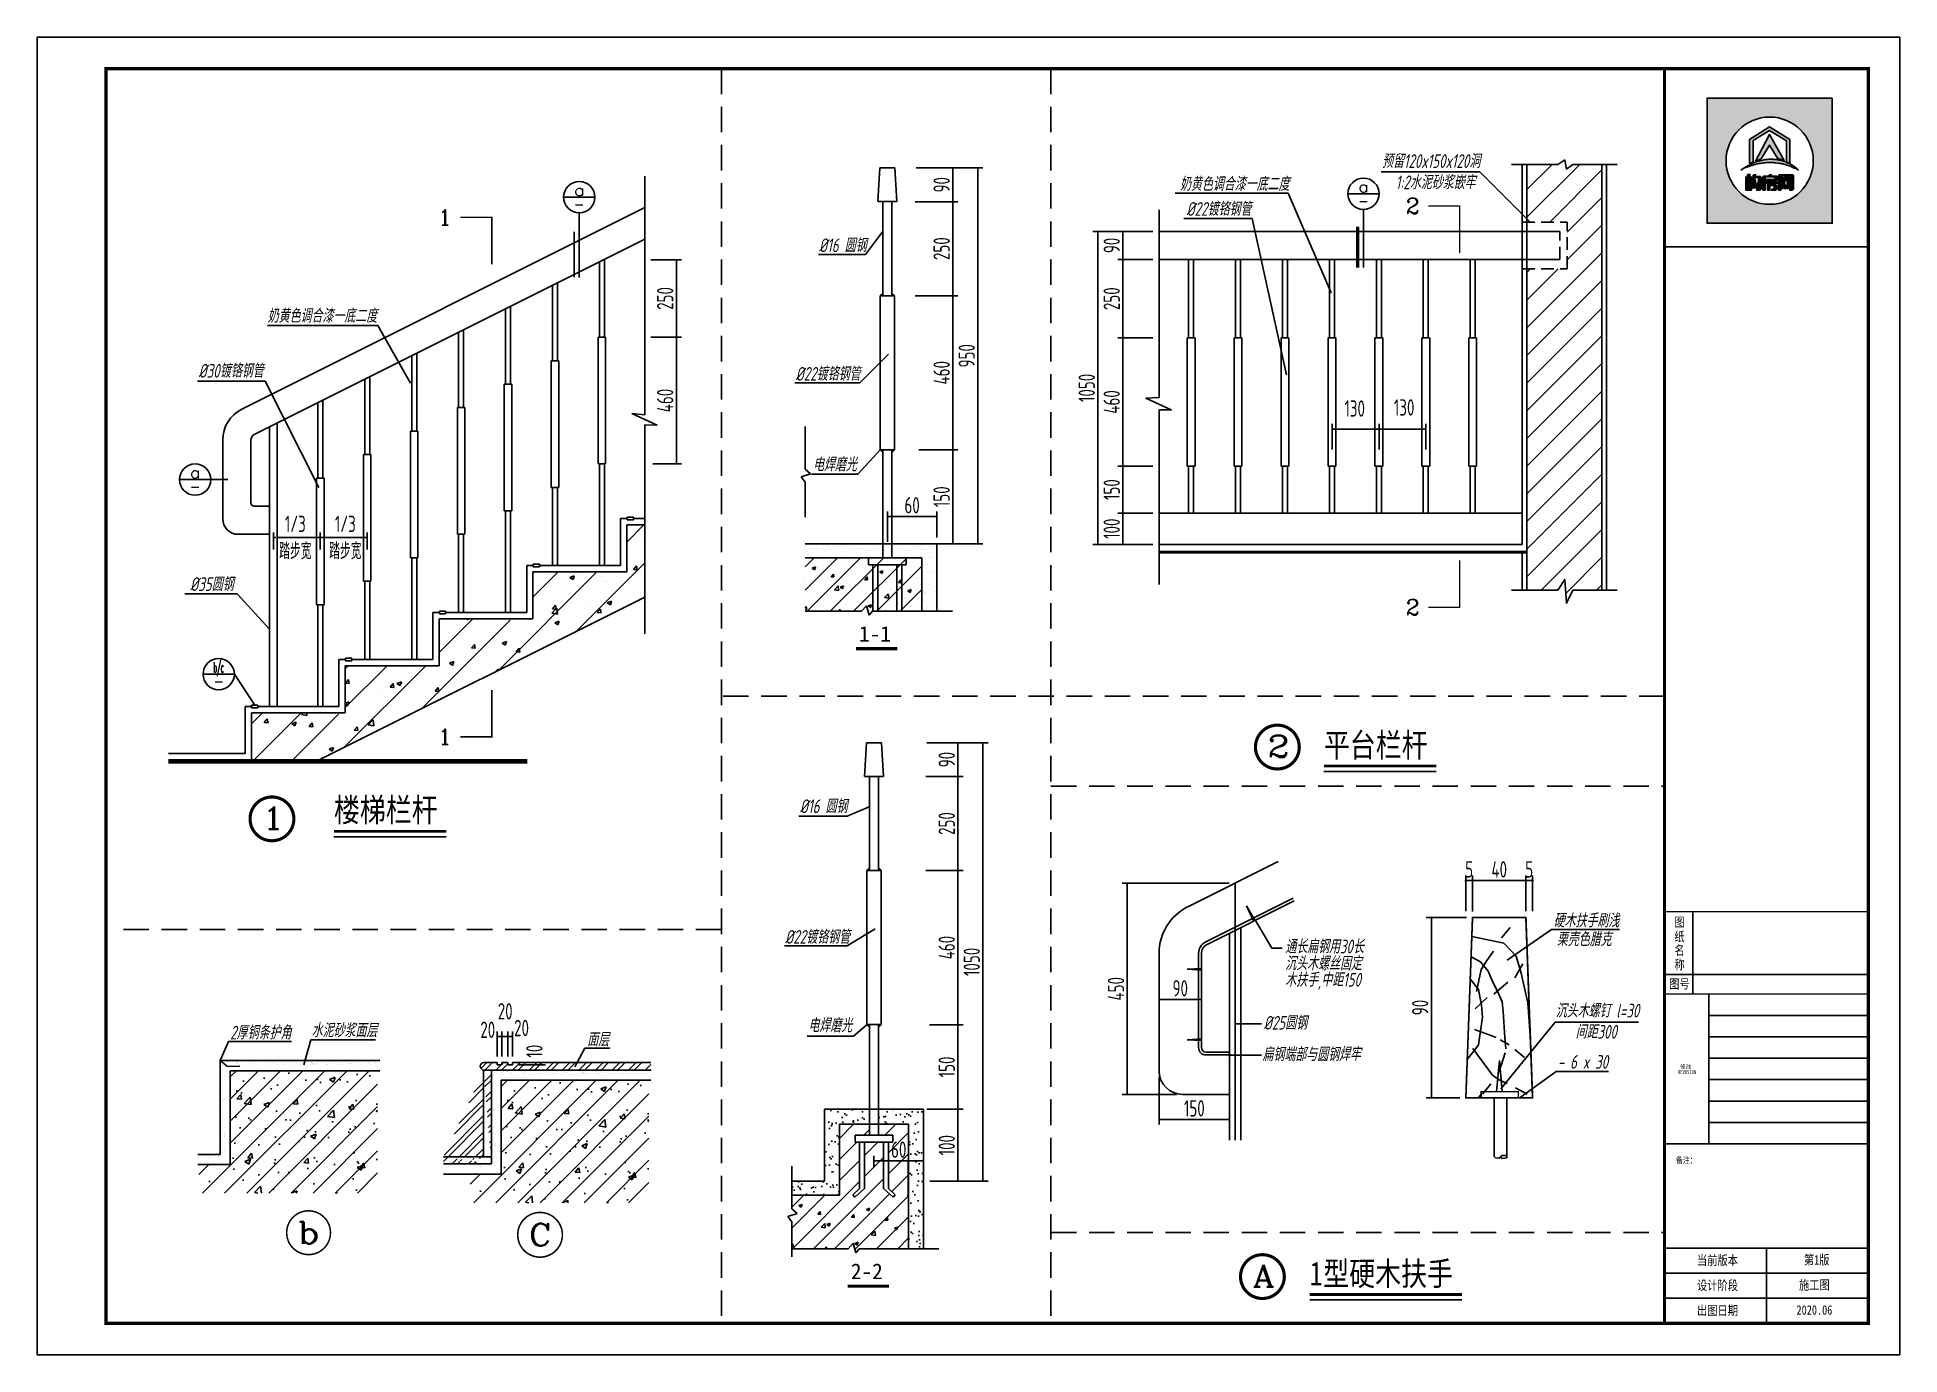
# Model space of a CAD drawing. Header units: millimetres. Extents: x -807114 to 146922, y -468455 to -61603.
# Drawn here: x 39032 to 75632, y -238672 to -212794 of the extents above; entities that cross this region are included whole.
import ezdxf
from ezdxf.enums import TextEntityAlignment as Align

# ---------------------------------------------------------------- set-up
doc = ezdxf.new("R2010")
doc.units = ezdxf.units.MM
doc.header["$LTSCALE"] = 1000
for name, pattern in [('CONTINOUS', [0]), ('DASHED2', [0.375, 0.25, -0.125]), ('HIDDENX2', [0.75, 0.5, -0.25])]:
    doc.linetypes.add(name, pattern=pattern)
for name, color, linetype in [('0-hatch', 8, 'Continuous'), ('2-OTHER', 7, 'Continuous'), ('AXIS', 3, 'Continuous'), ('DIM_IDEN', 3, 'Continuous'), ('DIM_SYMB', 3, 'Continuous'), ('PUB_DIM', 3, 'Continuous'), ('PUB_TEXT', 3, 'Continuous'), ('PUB_TITLE', 4, 'Continuous'), ('WALL', 9, 'Continuous')]:
    doc.layers.add(name, color=color, linetype=linetype)
doc.styles.add('COMP', font='complex', dxfattribs={"bigfont": 'hztxt'})
doc.styles.add('DIM_FONT', font='tssdeng.shx', dxfattribs={"width": 0.7, "bigfont": 'tssdchn.shx'})
doc.styles.add('TEXT', font='gbeitc.shx', dxfattribs={"width": 0.85, "bigfont": 'hztxt.shx'})
doc.styles.add('ZDBOX', font='simsun.ttc', dxfattribs={"width": 0.7})
doc.styles.add('宋体', font='simsun.ttc', dxfattribs={"width": 0.8})
doc.dimstyles.new('DIMN80', dxfattribs={"dimscale": 0.8, "dimtxt": 220, "dimasz": 0.5, "dimexe": 125, "dimexo": 150, "dimgap": 75, "dimtad": 1, "dimdec": 0, "dimzin": 0, "dimdsep": 46, "dimtxsty": 'DIM_FONT', "dimblk": 'ARCHTICK', "dimcen": 0.09, "dimclrt": 7, "dimadec": 0, "dimazin": 0, "dimtfac": 1, "dimtdec": 0, "dimtix": 1, "dimtmove": 2, "dimatfit": 3, "dimfxl": 1, "dimtolj": 1, "dimtzin": 0, "dimarcsym": 0})
pattern_1 = [(45, (14623.32, -272371.73), (-163.0259, 163.0259), []), (45, (14732, -272371.73), (-163.0259, 163.0259), [])]

msp = doc.modelspace()

# ---------------------------------------------------------------- texts
at = {"style": 'ZDBOX', "width": 0.8}
for s, height, p in [('图', 184.8, (71304.5, -230175.1)), ('纸', 184.8, (71304.5, -230454)), ('称', 184.8, (71304.5, -231006.7)), ('名', 184.8, (71304.5, -230723.3)), ('图号', 184.85, (71300.8, -231388)), ('备注：', 123.23, (71436.2, -234847.8))]:
    msp.add_text(s, height=height, dxfattribs=at).set_placement(p, align=Align.MIDDLE)
for s, p in [('当前版本', (71646.7, -236908.3)), ('第1版', (73747.9, -236899.8)), ('设计阶段', (71646.7, -237401.2)), ('施工图', (73651.4, -237392.8)), ('出图日期', (71646.7, -237894.1)), ('2020.06', (73603.1, -237885.7))]:
    msp.add_text(s, height=184.85, dxfattribs=at).set_placement(p)
at = {"layer": 'PUB_DIM', "style": 'COMP'}
for tag, text, width, p, p2 in [('2', '2', 1.5, (63208.5, -226936.5), (63638.9, -226936.5)), ('1', '1', 2.333333, (43451.5, -228346.7), (43881.9, -228346.7)), ('A', 'a', 1.166667, (62914.5, -237337.7), (63344.8, -237337.7))]:
    msp.add_attdef(tag, text=text, height=430.4, dxfattribs=dict(at, width=width)).set_placement(p, p2, align=Align.FIT)
at = {"layer": 'PUB_TEXT', "width": 0.8}
for s, height, style, p in [('预留120x150x120洞', 268.979, 'TEXT', (65455.7, -215360.8)), ('奶黄色调合漆一底二度', 268.98, 'TEXT', (61484.2, -215810.4)), ('1:2水泥砂浆嵌牢', 268.98, 'TEXT', (65726, -215777.3)), ('%%C22镀铬钢管', 268.98, 'TEXT', (61617.3, -216299.9)), ('%%C16 圆钢 ', 268.98, 'TEXT', (54395.3, -217014.4)), ('奶黄色调合漆一底二度', 268.98, 'TEXT', (43556.2, -218400)), ('%%C30镀铬钢管', 268.98, 'TEXT', (42202.5, -219479.8)), ('%%C22镀铬钢管', 268.98, 'TEXT', (53935.7, -219539.2)), ('电焊磨光', 268.98, 'TEXT', (54273.2, -221318.5)), ('%%C35圆钢 ', 268.98, 'TEXT', (42037.1, -223670.1)), ('平台栏杆', 466.94, '宋体', (64315.9, -226930.6)), ('楼梯栏杆', 466.94, '宋体', (44862.1, -228202.8)), ('%%C16 圆钢 ', 268.98, 'TEXT', (54018.9, -228033.2)), ('硬木扶手刷浅', 268.98, 'TEXT', (68827.8, -230277.2)), ('%%C22镀铬钢管', 268.98, 'TEXT', (53729.7, -230599.5)), ('通长扁钢用30长', 268.98, 'TEXT', (63553.3, -230788.7)), ('栗壳色腊克 ', 268.98, 'TEXT', (68889.7, -230646.2)), ('沉头木螺丝固定', 268.98, 'TEXT', (63553.3, -231119.6)), ('木扶手,中距150', 268.98, 'TEXT', (63553.3, -231442.5)), ('电焊磨光', 268.98, 'TEXT', (54182.2, -232337.3)), ('%%C25圆钢 ', 268.98, 'TEXT', (63135.3, -232286.7)), ('沉头木螺钉 l=30', 268.98, 'TEXT', (68869.9, -232048.4)), ('2厚铜条护角', 268.98, 'TEXT', (42823.1, -232479.4)), ('水泥砂浆面层', 268.98, 'TEXT', (44421.6, -232434.6)), ('面层', 268.98, 'TEXT', (49836.5, -232615.1)), ('间距300', 268.98, 'TEXT', (69260.4, -232462.9)), ('扁钢端部与圆钢焊牢', 268.98, 'TEXT', (63104.5, -232905.5)), ('- 6 x 30', 268.98, 'TEXT', (68912.4, -233054.8)), ('型硬木扶手', 466.94, '宋体', (64303.3, -237311.2)), ('1', 466.9, '宋体', (64037.6, -237311.2))]:
    msp.add_text(s, height=height, dxfattribs=dict(at, style=style)).set_placement(p)
at = {"layer": 'PUB_TEXT', "style": '宋体'}
for s, p in [('1-1', (55180.9, -224666.8)), ('2-2', (55019.9, -237187.8))]:
    msp.add_text(s, height=307.4, dxfattribs=at).set_placement(p)
at = {"layer": 'PUB_TEXT', "color": 8, "style": '宋体', "width": 0.7}
msp.add_text('REVISION', height=78.34, dxfattribs=at).set_placement((71274.3, -233181.8), align=Align.BOTTOM_LEFT)
at = {"layer": 'PUB_TEXT', "color": 8, "style": '宋体'}
msp.add_text('修改', height=78.34, dxfattribs=at).set_placement((71317, -233053.3))

# ---------------------------------------------------------------- blocks, each defined once
blk = doc.blocks.new('_INDEX')
blk.add_line((-0.5, 0), (0.5, 0))
blk.add_circle((0, 0), 0.5)
at = {"style": 'COMP'}
for tag, width, p, p2 in [('1', 2.333333, (-0.17, 0.05), (0.17, 0.05)), ('-', 1.166667, (-0.17, -0.39), (0.17, -0.39))]:
    blk.add_attdef(tag, text='', height=0.34, dxfattribs=dict(at, width=width)).set_placement(p, p2, align=Align.FIT)
blk = doc.blocks.new('_SECTION')
at = {"const_width": 0.1}
blk.add_lwpolyline([(2, 0), (0, 0), (0, 3)], dxfattribs=at)
at = {"style": 'COMP'}
blk.add_attdef('A', text='', height=1, dxfattribs=at).set_placement((3, 0), align=Align.MIDDLE)
blk = doc.blocks.new('_ArchTick')
at = {"color": 0, "linetype": 'ByBlock', "const_width": 0.15}
blk.add_lwpolyline([(-0.5, -0.5), (0.5, 0.5)], dxfattribs=at)
blk = doc.blocks.new('*D9870')
at = {"layer": 'AXIS', "color": 0, "lineweight": -2}
for p, q in [((43672, -222852), (43672, -222522)), ((44594, -222852), (44594, -222522)), ((43672, -222622), (43723, -222622)), ((44594, -222622), (44482, -222622))]:
    blk.add_line(p, q, dxfattribs=at)
at = {"layer": 'Defpoints', "color": 0}
for p in [(43672, -222622), (43672, -222972), (44594, -222972)]:
    blk.add_point(p, dxfattribs=at)
at = {"layer": 'AXIS', "color": 0, "linetype": 'ByBlock', "lineweight": -2, "xscale": 0.4, "yscale": 0.4, "zscale": 0.4, "rotation": 180}
blk.add_blockref('_ArchTick', (43672, -222622), dxfattribs=at)
at = {"layer": 'AXIS', "color": 0, "linetype": 'ByBlock', "lineweight": -2, "xscale": 0.4, "yscale": 0.4, "zscale": 0.4}
blk.add_blockref('_ArchTick', (44594, -222622), dxfattribs=at)
at = {"layer": 'AXIS', "color": 7, "insert": (44103, -222621), "char_height": 320, "attachment_point": 5, "style": 'DIM_FONT'}
blk.add_mtext('\\A1;1/3\\P踏步宽', dxfattribs=at)
blk = doc.blocks.new('*D9871')
at = {"layer": 'AXIS', "color": 0, "lineweight": -2}
for p, q in [((56513, -227314), (57224, -227314)), ((57124, -229161), (57124, -227314)), ((56493, -229161), (57224, -229161))]:
    blk.add_line(p, q, dxfattribs=at)
at = {"layer": 'Defpoints', "color": 0}
for p in [(56393, -227314), (57124, -227314), (56373, -229161)]:
    blk.add_point(p, dxfattribs=at)
at = {"layer": 'AXIS', "color": 0, "linetype": 'ByBlock', "lineweight": -2, "xscale": 0.4, "yscale": 0.4, "zscale": 0.4}
for p, rotation in [((57124, -227314), 90), ((57124, -229161), 270)]:
    blk.add_blockref('_ArchTick', p, dxfattribs=dict(at, rotation=rotation))
at = {"layer": 'AXIS', "color": 7, "insert": (56904, -228238), "char_height": 320, "attachment_point": 5, "rotation": 90, "style": 'DIM_FONT'}
blk.add_mtext('\\A1;250', dxfattribs=at)
blk = doc.blocks.new('*D9872')
at = {"layer": 'AXIS', "color": 0, "lineweight": -2}
for p, q in [((56513, -226650), (57224, -226650)), ((57124, -227314), (57124, -226650)), ((56493, -227314), (57224, -227314))]:
    blk.add_line(p, q, dxfattribs=at)
at = {"layer": 'Defpoints', "color": 0}
for p in [(56393, -226650), (57124, -226650), (56373, -227314)]:
    blk.add_point(p, dxfattribs=at)
at = {"layer": 'AXIS', "color": 0, "linetype": 'ByBlock', "lineweight": -2, "xscale": 0.4, "yscale": 0.4, "zscale": 0.4}
for p, rotation in [((57124, -226650), 90), ((57124, -227314), 270)]:
    blk.add_blockref('_ArchTick', p, dxfattribs=dict(at, rotation=rotation))
at = {"layer": 'AXIS', "color": 7, "insert": (56904, -226982), "char_height": 320, "attachment_point": 5, "rotation": 90, "style": 'DIM_FONT'}
blk.add_mtext('\\A1;90', dxfattribs=at)
blk = doc.blocks.new('*X9792')
at = {"color": 0}
for p, q in [((-564418, -220416), (-564418, -220416)), ((-564418, -220442), (-564418, -220442)), ((-564418, -220464), (-564418, -220464)), ((-564418, -220499), (-564418, -220499)), ((-564417, -220416), (-564417, -220416)), ((-564417, -220421), (-564417, -220421)), ((-564417, -220427), (-564417, -220427)), ((-564417, -220439), (-564417, -220439)), ((-564417, -220444), (-564417, -220444)), ((-564417, -220450), (-564417, -220450)), ((-564417, -220465), (-564417, -220465)), ((-564417, -220487), (-564417, -220487)), ((-564417, -220490), (-564417, -220490)), ((-564417, -220509), (-564417, -220509)), ((-564416, -220440), (-564416, -220440)), ((-564416, -220462), (-564416, -220462)), ((-564416, -220474), (-564416, -220474)), ((-564416, -220476), (-564416, -220476)), ((-564416, -220485), (-564416, -220485)), ((-564416, -220500), (-564416, -220500)), ((-564416, -220510), (-564416, -220510)), ((-564415, -220428), (-564415, -220428)), ((-564415, -220474), (-564415, -220474)), ((-564415, -220497), (-564415, -220497)), ((-564415, -220508), (-564415, -220508)), ((-564414, -220443), (-564414, -220443)), ((-564414, -220453), (-564414, -220453)), ((-564414, -220490), (-564414, -220490)), ((-564414, -220520), (-564414, -220520)), ((-564414, -220521), (-564414, -220521)), ((-564413, -220514), (-564413, -220514)), ((-564412, -220426), (-564412, -220426)), ((-564412, -220431), (-564412, -220431)), ((-564412, -220448), (-564412, -220448)), ((-564412, -220459), (-564412, -220459)), ((-564411, -220449), (-564411, -220449)), ((-564411, -220455), (-564411, -220455)), ((-564411, -220470), (-564411, -220470)), ((-564411, -220491), (-564411, -220491)), ((-564411, -220492), (-564411, -220492)), ((-564411, -220505), (-564411, -220505)), ((-564411, -220515), (-564411, -220515)), ((-564411, -220515), (-564411, -220515)), ((-564410, -220422), (-564410, -220422)), ((-564410, -220433), (-564410, -220433)), ((-564410, -220493), (-564410, -220493)), ((-564409, -220443), (-564409, -220443)), ((-564409, -220445), (-564409, -220445)), ((-564409, -220456), (-564409, -220456)), ((-564409, -220458), (-564409, -220458)), ((-564409, -220468), (-564409, -220468)), ((-564409, -220468), (-564409, -220468)), ((-564409, -220489), (-564409, -220489)), ((-564408, -220480), (-564408, -220480)), ((-564408, -220491), (-564408, -220491)), ((-564408, -220503), (-564408, -220503)), ((-564408, -220505), (-564408, -220505)), ((-564407, -220427), (-564407, -220427)), ((-564407, -220446), (-564407, -220446)), ((-564407, -220470), (-564407, -220470)), ((-564407, -220514), (-564407, -220514)), ((-564406, -220431), (-564406, -220431)), ((-564406, -220454), (-564406, -220454)), ((-564406, -220473), (-564406, -220473)), ((-564406, -220506), (-564406, -220506)), ((-564406, -220520), (-564406, -220520)), ((-564405, -220423), (-564405, -220423)), ((-564405, -220432), (-564405, -220432)), ((-564405, -220476), (-564405, -220476)), ((-564405, -220498), (-564405, -220498)), ((-564405, -220520), (-564405, -220520)), ((-564404, -220426), (-564404, -220426)), ((-564404, -220458), (-564404, -220458)), ((-564404, -220477), (-564404, -220477)), ((-564404, -220483), (-564404, -220483)), ((-564403, -220473), (-564403, -220473)), ((-564403, -220504), (-564403, -220504)), ((-564402, -220416), (-564402, -220416)), ((-564402, -220425), (-564402, -220425)), ((-564402, -220427), (-564402, -220427)), ((-564402, -220461), (-564402, -220461)), ((-564402, -220485), (-564402, -220485)), ((-564401, -220415), (-564401, -220415)), ((-564401, -220439), (-564401, -220439)), ((-564401, -220442), (-564401, -220442)), ((-564401, -220450), (-564401, -220450)), ((-564401, -220462), (-564401, -220462)), ((-564401, -220488), (-564401, -220488)), ((-564400, -220437), (-564400, -220437)), ((-564400, -220438), (-564400, -220438)), ((-564400, -220459), (-564400, -220459)), ((-564400, -220473), (-564400, -220473)), ((-564400, -220485), (-564400, -220485)), ((-564400, -220496), (-564400, -220496)), ((-564399, -220416), (-564399, -220416)), ((-564399, -220426), (-564399, -220426)), ((-564399, -220460), (-564399, -220460)), ((-564399, -220482), (-564399, -220482)), ((-564399, -220499), (-564399, -220499)), ((-564399, -220504), (-564399, -220504)), ((-564399, -220508), (-564399, -220508)), ((-564398, -220416), (-564398, -220416)), ((-564398, -220440), (-564398, -220440)), ((-564398, -220441), (-564398, -220441)), ((-564398, -220472), (-564398, -220472)), ((-564398, -220488), (-564398, -220488)), ((-564398, -220505), (-564398, -220505)), ((-564397, -220476), (-564397, -220476)), ((-564397, -220500), (-564397, -220500)), ((-564396, -220456), (-564396, -220456)), ((-564395, -220453), (-564395, -220453)), ((-564395, -220503), (-564395, -220503)), ((-564394, -220421), (-564394, -220421)), ((-564394, -220421), (-564394, -220421)), ((-564394, -220433), (-564394, -220433)), ((-564394, -220443), (-564394, -220443)), ((-564393, -220431), (-564393, -220431)), ((-564393, -220441), (-564393, -220441)), ((-564393, -220444), (-564393, -220444)), ((-564393, -220444), (-564393, -220444)), ((-564393, -220455), (-564393, -220455)), ((-564393, -220456), (-564393, -220456)), ((-564393, -220456), (-564393, -220456)), ((-564393, -220465), (-564393, -220465)), ((-564393, -220467), (-564393, -220467)), ((-564393, -220487), (-564393, -220487)), ((-564393, -220487), (-564393, -220487)), ((-564393, -220491), (-564393, -220491)), ((-564393, -220509), (-564393, -220509)), ((-564392, -220479), (-564392, -220479)), ((-564392, -220488), (-564392, -220488)), ((-564392, -220490), (-564392, -220490)), ((-564392, -220503), (-564392, -220503)), ((-564391, -220425), (-564391, -220425)), ((-564391, -220502), (-564391, -220502)), ((-564390, -220468), (-564390, -220468)), ((-564390, -220471), (-564390, -220471)), ((-564389, -220446), (-564389, -220446)), ((-564388, -220424), (-564388, -220424)), ((-564388, -220426), (-564388, -220426)), ((-564388, -220448), (-564388, -220448)), ((-564388, -220455), (-564388, -220455)), ((-564388, -220470), (-564388, -220470)), ((-564387, -220416), (-564387, -220416)), ((-564387, -220427), (-564387, -220427)), ((-564387, -220470), (-564387, -220470)), ((-564387, -220471), (-564387, -220471)), ((-564387, -220493), (-564387, -220493)), ((-564387, -220502), (-564387, -220502)), ((-564386, -220423), (-564386, -220423)), ((-564386, -220427), (-564386, -220427)), ((-564386, -220439), (-564386, -220439)), ((-564386, -220450), (-564386, -220450)), ((-564386, -220471), (-564386, -220471)), ((-564386, -220483), (-564386, -220483)), ((-564385, -220440), (-564385, -220440)), ((-564385, -220462), (-564385, -220462)), ((-564385, -220473), (-564385, -220473)), ((-564385, -220485), (-564385, -220485)), ((-564385, -220486), (-564385, -220486)), ((-564384, -220425), (-564384, -220425)), ((-564384, -220461), (-564384, -220461)), ((-564384, -220497), (-564384, -220497)), ((-564383, -220424), (-564383, -220424)), ((-564383, -220485), (-564383, -220485)), ((-564382, -220432), (-564382, -220432)), ((-564382, -220439), (-564382, -220439)), ((-564382, -220454), (-564382, -220454)), ((-564382, -220470), (-564382, -220470)), ((-564382, -220486), (-564382, -220486)), ((-564381, -220438), (-564381, -220438)), ((-564381, -220455), (-564381, -220455)), ((-564381, -220476), (-564381, -220476)), ((-564381, -220498), (-564381, -220498)), ((-564381, -220498), (-564381, -220498)), ((-564380, -220416), (-564380, -220416)), ((-564380, -220454), (-564380, -220454)), ((-564379, -220440), (-564379, -220440)), ((-564379, -220476), (-564379, -220476)), ((-564378, -220421), (-564378, -220421)), ((-564378, -220432), (-564378, -220432)), ((-564378, -220444), (-564378, -220444)), ((-564377, -220438), (-564377, -220438)), ((-564377, -220453), (-564377, -220453)), ((-564377, -220454), (-564377, -220454)), ((-564377, -220456), (-564377, -220456)), ((-564377, -220467), (-564377, -220467)), ((-564377, -220485), (-564377, -220485)), ((-564376, -220415), (-564376, -220415)), ((-564376, -220437), (-564376, -220437)), ((-564376, -220479), (-564376, -220479)), ((-564376, -220490), (-564376, -220490)), ((-564375, -220423), (-564375, -220423)), ((-564375, -220431), (-564375, -220431)), ((-564375, -220438), (-564375, -220438)), ((-564375, -220460), (-564375, -220460)), ((-564375, -220482), (-564375, -220482)), ((-564374, -220455), (-564374, -220455)), ((-564374, -220469), (-564374, -220469)), ((-564374, -220483), (-564374, -220483)), ((-564374, -220491), (-564374, -220491)), ((-564372, -220453), (-564372, -220453)), ((-564372, -220468), (-564372, -220468)), ((-564371, -220415), (-564371, -220415)), ((-564371, -220422), (-564371, -220422)), ((-564371, -220469), (-564371, -220469)), ((-564370, -220421), (-564370, -220421)), ((-564370, -220427), (-564370, -220427)), ((-564370, -220438), (-564370, -220438)), ((-564370, -220443), (-564370, -220443)), ((-564370, -220446), (-564370, -220446)), ((-564369, -220422), (-564369, -220422)), ((-564369, -220437), (-564369, -220437)), ((-564369, -220450), (-564369, -220450)), ((-564369, -220461), (-564369, -220461)), ((-564369, -220465), (-564369, -220465)), ((-564369, -220470), (-564369, -220470)), ((-564369, -220473), (-564369, -220473)), ((-564369, -220484), (-564369, -220484)), ((-564369, -220488), (-564369, -220488)), ((-564368, -220423), (-564368, -220423)), ((-564368, -220466), (-564368, -220466)), ((-564368, -220484), (-564368, -220484)), ((-564367, -220422), (-564367, -220422)), ((-564367, -220483), (-564367, -220483)), ((-564366, -220437), (-564366, -220437)), ((-564366, -220468), (-564366, -220468)), ((-564365, -220425), (-564365, -220425)), ((-564365, -220461), (-564365, -220461)), ((-564365, -220484), (-564365, -220484)), ((-564364, -220427), (-564364, -220427)), ((-564364, -220449), (-564364, -220449)), ((-564364, -220485), (-564364, -220485)), ((-564363, -220421), (-564363, -220421)), ((-564363, -220433), (-564363, -220433)), ((-564363, -220438), (-564363, -220438)), ((-564363, -220450), (-564363, -220450)), ((-564363, -220452), (-564363, -220452)), ((-564363, -220471), (-564363, -220471)), ((-564362, -220444), (-564362, -220444)), ((-564362, -220456), (-564362, -220456)), ((-564361, -220416), (-564361, -220416)), ((-564361, -220436), (-564361, -220436)), ((-564361, -220467), (-564361, -220467)), ((-564361, -220479), (-564361, -220479)), ((-564360, -220440), (-564360, -220440)), ((-564360, -220452), (-564360, -220452)), ((-564360, -220476), (-564360, -220476)), ((-564358, -220420), (-564358, -220420)), ((-564358, -220432), (-564358, -220432)), ((-564358, -220453), (-564358, -220453)), ((-564358, -220467), (-564358, -220467)), ((-564357, -220433), (-564357, -220433)), ((-564357, -220454), (-564357, -220454)), ((-564357, -220476), (-564357, -220476)), ((-564356, -220431), (-564356, -220431)), ((-564356, -220477), (-564356, -220477)), ((-564355, -220415), (-564355, -220415)), ((-564355, -220420), (-564355, -220420)), ((-564355, -220426), (-564355, -220426)), ((-564355, -220451), (-564355, -220451)), ((-564355, -220455), (-564355, -220455)), ((-564355, -220467), (-564355, -220467)), ((-564354, -220438), (-564354, -220438)), ((-564354, -220449), (-564354, -220449)), ((-564353, -220435), (-564353, -220435)), ((-564353, -220461), (-564353, -220461)), ((-564353, -220468), (-564353, -220468)), ((-564353, -220473), (-564353, -220473)), ((-564352, -220416), (-564352, -220416)), ((-564352, -220438), (-564352, -220438)), ((-564351, -220417), (-564351, -220417)), ((-564351, -220446), (-564351, -220446)), ((-564351, -220460), (-564351, -220460)), ((-564351, -220470), (-564351, -220470)), ((-564350, -220419), (-564350, -220419)), ((-564350, -220435), (-564350, -220435)), ((-564350, -220461), (-564350, -220461)), ((-564350, -220466), (-564350, -220466)), ((-564349, -220423), (-564349, -220423)), ((-564347, -220420), (-564347, -220420)), ((-564347, -220450), (-564347, -220450)), ((-564346, -220421), (-564346, -220421)), ((-564346, -220425), (-564346, -220425)), ((-564346, -220432), (-564346, -220432)), ((-564346, -220443), (-564346, -220443)), ((-564346, -220444), (-564346, -220444)), ((-564346, -220455), (-564346, -220455)), ((-564346, -220461), (-564346, -220461)), ((-564345, -220434), (-564345, -220434)), ((-564345, -220444), (-564345, -220444)), ((-564345, -220466), (-564345, -220466)), ((-564345, -220467), (-564345, -220467)), ((-564344, -220438), (-564344, -220438)), ((-564344, -220450), (-564344, -220450)), ((-564342, -220416), (-564342, -220416)), ((-564342, -220418), (-564342, -220418)), ((-564342, -220440), (-564342, -220440)), ((-564342, -220465), (-564342, -220465)), ((-564340, -220415), (-564340, -220415)), ((-564340, -220427), (-564340, -220427)), ((-564339, -220418), (-564339, -220418)), ((-564339, -220426), (-564339, -220426)), ((-564339, -220428), (-564339, -220428)), ((-564339, -220438), (-564339, -220438)), ((-564339, -220449), (-564339, -220449)), ((-564339, -220449), (-564339, -220449)), ((-564339, -220453), (-564339, -220453)), ((-564338, -220450), (-564338, -220450)), ((-564338, -220461), (-564338, -220461)), ((-564337, -220431), (-564337, -220431)), ((-564337, -220433), (-564337, -220433)), ((-564337, -220455), (-564337, -220455)), ((-564334, -220417), (-564334, -220417)), ((-564334, -220433), (-564334, -220433)), ((-564334, -220433), (-564334, -220433)), ((-564333, -220455), (-564333, -220455)), ((-564332, -220446), (-564332, -220446)), ((-564332, -220456), (-564332, -220456)), ((-564331, -220420), (-564331, -220420)), ((-564331, -220432), (-564331, -220432)), ((-564331, -220448), (-564331, -220448)), ((-564330, -220423), (-564330, -220423)), ((-564330, -220443), (-564330, -220443)), ((-564330, -220455), (-564330, -220455)), ((-564329, -220432), (-564329, -220432)), ((-564328, -220416), (-564328, -220416)), ((-564328, -220425), (-564328, -220425)), ((-564328, -220438), (-564328, -220438)), ((-564328, -220448), (-564328, -220448)), ((-564326, -220416), (-564326, -220416)), ((-564326, -220439), (-564326, -220439)), ((-564325, -220438), (-564325, -220438)), ((-564323, -220414), (-564323, -220414)), ((-564323, -220416), (-564323, -220416)), ((-564323, -220416), (-564323, -220416)), ((-564323, -220426), (-564323, -220426)), ((-564323, -220437), (-564323, -220437)), ((-564323, -220440), (-564323, -220440)), ((-564323, -220447), (-564323, -220447)), ((-564322, -220422), (-564322, -220422)), ((-564321, -220423), (-564321, -220423)), ((-564321, -220431), (-564321, -220431)), ((-564321, -220444), (-564321, -220444)), ((-564319, -220431), (-564319, -220431)), ((-564318, -220415), (-564318, -220415)), ((-564317, -220431), (-564317, -220431)), ((-564316, -220420), (-564316, -220420)), ((-564316, -220427), (-564316, -220427)), ((-564315, -220432), (-564315, -220432)), ((-564313, -220430), (-564313, -220430)), ((-564312, -220423), (-564312, -220423)), ((-564310, -220433), (-564310, -220433)), ((-564309, -220425), (-564309, -220425)), ((-564308, -220434), (-564308, -220434)), ((-564307, -220426), (-564307, -220426)), ((-564305, -220416), (-564305, -220416)), ((-564304, -220416), (-564304, -220416)), ((-564304, -220429), (-564304, -220429)), ((-564303, -220417), (-564303, -220417)), ((-564301, -220429), (-564301, -220429)), ((-564300, -220420), (-564300, -220420)), ((-564297, -220422), (-564297, -220422)), ((-564286, -220416), (-564286, -220416))]:
    blk.add_line(p, q, dxfattribs=at)
blk = doc.blocks.new('*D9873')
at = {"layer": 'AXIS', "color": 0, "lineweight": -2}
for p, q in [((56563, -233850), (57224, -233850)), ((57124, -235263), (57124, -233850)), ((56753, -235263), (57224, -235263))]:
    blk.add_line(p, q, dxfattribs=at)
at = {"layer": 'Defpoints', "color": 0}
for p in [(56443, -233850), (57124, -233850), (56633, -235263)]:
    blk.add_point(p, dxfattribs=at)
at = {"layer": 'AXIS', "color": 0, "linetype": 'ByBlock', "lineweight": -2, "xscale": 0.4, "yscale": 0.4, "zscale": 0.4}
for p, rotation in [((57124, -233850), 90), ((57124, -235263), 270)]:
    blk.add_blockref('_ArchTick', p, dxfattribs=dict(at, rotation=rotation))
at = {"layer": 'AXIS', "color": 7, "insert": (56904, -234556), "char_height": 320, "attachment_point": 5, "rotation": 90, "style": 'DIM_FONT'}
blk.add_mtext('\\A1;100', dxfattribs=at)
blk = doc.blocks.new('*D9874')
at = {"layer": 'AXIS', "color": 0, "lineweight": -2}
for p, q in [((55474, -234997), (55474, -234763)), ((55474, -234863), (56449, -234863)), ((56449, -234914), (56449, -234763))]:
    blk.add_line(p, q, dxfattribs=at)
at = {"layer": 'Defpoints', "color": 0}
for p in [(56449, -234863), (55474, -235117), (56449, -235034)]:
    blk.add_point(p, dxfattribs=at)
at = {"layer": 'AXIS', "color": 0, "linetype": 'ByBlock', "lineweight": -2, "xscale": 0.4, "yscale": 0.4, "zscale": 0.4, "rotation": 180}
blk.add_blockref('_ArchTick', (55474, -234863), dxfattribs=at)
at = {"layer": 'AXIS', "color": 0, "linetype": 'ByBlock', "lineweight": -2, "xscale": 0.4, "yscale": 0.4, "zscale": 0.4}
blk.add_blockref('_ArchTick', (56449, -234863), dxfattribs=at)
at = {"layer": 'AXIS', "color": 7, "insert": (55961, -234643), "char_height": 320, "attachment_point": 5, "style": 'DIM_FONT'}
blk.add_mtext('\\A1;60', dxfattribs=at)
blk = doc.blocks.new('*D9875')
at = {"layer": 'AXIS', "color": 0, "lineweight": -2}
for p, q in [((56563, -232189), (57224, -232189)), ((57124, -233849), (57124, -232189)), ((56513, -233849), (57224, -233849))]:
    blk.add_line(p, q, dxfattribs=at)
at = {"layer": 'Defpoints', "color": 0}
for p in [(56443, -232189), (57124, -232189), (56393, -233849)]:
    blk.add_point(p, dxfattribs=at)
at = {"layer": 'AXIS', "color": 0, "linetype": 'ByBlock', "lineweight": -2, "xscale": 0.4, "yscale": 0.4, "zscale": 0.4}
for p, rotation in [((57124, -232189), 90), ((57124, -233849), 270)]:
    blk.add_blockref('_ArchTick', p, dxfattribs=dict(at, rotation=rotation))
at = {"layer": 'AXIS', "color": 7, "insert": (56904, -233019), "char_height": 320, "attachment_point": 5, "rotation": 90, "style": 'DIM_FONT'}
blk.add_mtext('\\A1;150', dxfattribs=at)
blk = doc.blocks.new('*D9876')
at = {"layer": 'AXIS', "color": 0, "lineweight": -2}
for p, q in [((56569, -226650), (57716, -226650)), ((57616, -235263), (57616, -226650)), ((56569, -235263), (57716, -235263))]:
    blk.add_line(p, q, dxfattribs=at)
at = {"layer": 'Defpoints', "color": 0}
for p in [(56449, -226650), (57616, -226650), (56449, -235263)]:
    blk.add_point(p, dxfattribs=at)
at = {"layer": 'AXIS', "color": 0, "linetype": 'ByBlock', "lineweight": -2, "xscale": 0.4, "yscale": 0.4, "zscale": 0.4}
for p, rotation in [((57616, -226650), 90), ((57616, -235263), 270)]:
    blk.add_blockref('_ArchTick', p, dxfattribs=dict(at, rotation=rotation))
at = {"layer": 'AXIS', "color": 7, "insert": (57396, -230956), "char_height": 320, "attachment_point": 5, "rotation": 90, "style": 'DIM_FONT'}
blk.add_mtext('\\A1;1050', dxfattribs=at)
blk = doc.blocks.new('*D9877')
at = {"layer": 'AXIS', "color": 0, "lineweight": -2}
for p, q in [((56493, -229161), (57224, -229161)), ((57124, -232189), (57124, -229161)), ((56563, -232189), (57224, -232189))]:
    blk.add_line(p, q, dxfattribs=at)
at = {"layer": 'Defpoints', "color": 0}
for p in [(56373, -229161), (57124, -229161), (56443, -232189)]:
    blk.add_point(p, dxfattribs=at)
at = {"layer": 'AXIS', "color": 0, "linetype": 'ByBlock', "lineweight": -2, "xscale": 0.4, "yscale": 0.4, "zscale": 0.4}
for p, rotation in [((57124, -229161), 90), ((57124, -232189), 270)]:
    blk.add_blockref('_ArchTick', p, dxfattribs=dict(at, rotation=rotation))
at = {"layer": 'AXIS', "color": 7, "insert": (56904, -230675), "char_height": 320, "attachment_point": 5, "rotation": 90, "style": 'DIM_FONT'}
blk.add_mtext('\\A1;460', dxfattribs=at)
blk = doc.blocks.new('*X9798')
at = {"color": 0}
for p, q in [((-569058, -229217), (-568883, -229150)), ((-568933, -229301), (-568883, -229150)), ((-568191, -228908), (-568191, -228908)), ((-568162, -228821), (-568162, -228821)), ((-566908, -228732), (-566908, -228732)), ((-564418, -229012), (-564418, -229012)), ((-563792, -228929), (-563792, -228929)), ((-563618, -228717), (-563618, -228717)), ((-563286, -228664), (-563240, -228695)), ((-563240, -228695), (-563230, -228664)), ((-569520, -229928), (-569520, -229928)), ((-569444, -229768), (-569444, -229768)), ((-569149, -229634), (-569149, -229634)), ((-569058, -229217), (-568933, -229301)), ((-568916, -230104), (-568916, -230104)), ((-568222, -229740), (-568222, -229740)), ((-568109, -229825), (-568109, -229825)), ((-568051, -229672), (-567931, -229528)), ((-568051, -229672), (-567902, -229685)), ((-567902, -229685), (-567931, -229528)), ((-567874, -230365), (-567680, -230162)), ((-567652, -230399), (-567680, -230161)), ((-567582, -230161), (-567582, -230161)), ((-567570, -229426), (-567570, -229426)), ((-567565, -230224), (-567390, -230157)), ((-567441, -230307), (-567390, -230156)), ((-566944, -229344), (-566944, -229344)), ((-566938, -229564), (-566938, -229564)), ((-566808, -230062), (-566808, -230062)), ((-566774, -229881), (-566774, -229881)), ((-566258, -229829), (-566138, -229685)), ((-566258, -229829), (-566109, -229842)), ((-566109, -229841), (-566138, -229685)), ((-565997, -229219), (-565997, -229219)), ((-565675, -229404), (-565675, -229404)), ((-565465, -229418), (-565290, -229350)), ((-565465, -229418), (-565340, -229501)), ((-565440, -229938), (-565440, -229938)), ((-565350, -229812), (-565350, -229812)), ((-565341, -229501), (-565290, -229350)), ((-565076, -229998), (-565076, -229998)), ((-564465, -229986), (-564345, -229842)), ((-564465, -229986), (-564316, -229999)), ((-564450, -229915), (-564450, -229915)), ((-564407, -230049), (-564407, -230049)), ((-564377, -229217), (-564377, -229217)), ((-564316, -229998), (-564345, -229842)), ((-564105, -229994), (-564105, -229994)), ((-563892, -229562), (-563892, -229562)), ((-563503, -229791), (-563503, -229791)), ((-563293, -230111), (-563293, -230111)), ((-569125, -231112), (-569125, -231112)), ((-568606, -231096), (-568606, -231096)), ((-568266, -230313), (-568266, -230313)), ((-568252, -230572), (-568252, -230572)), ((-568227, -230413), (-568227, -230413)), ((-567874, -230365), (-567652, -230399)), ((-567667, -230862), (-567667, -230862)), ((-567602, -230330), (-567602, -230330)), ((-567565, -230224), (-567441, -230308)), ((-567272, -231152), (-567272, -231152)), ((-566968, -230396), (-566968, -230396)), ((-566655, -230205), (-566655, -230205)), ((-566247, -230217), (-566247, -230217)), ((-566209, -230611), (-566209, -230611)), ((-566073, -231230), (-565898, -231163)), ((-565949, -231314), (-565898, -231163)), ((-565736, -231069), (-565736, -231069)), ((-565734, -230984), (-565734, -230984)), ((-565706, -230236), (-565706, -230236)), ((-565206, -230778), (-565011, -230576)), ((-565206, -230778), (-564984, -230813)), ((-565108, -230901), (-565108, -230901)), ((-564984, -230813), (-565012, -230575)), ((-564913, -230273), (-564913, -230273)), ((-564751, -230361), (-564751, -230361)), ((-564438, -230881), (-564438, -230881)), ((-564161, -230777), (-564161, -230777)), ((-563972, -230424), (-563797, -230357)), ((-563972, -230424), (-563848, -230508)), ((-563848, -230508), (-563798, -230356)), ((-563578, -230330), (-563578, -230330)), ((-569437, -231323), (-569377, -231252)), ((-569437, -231401), (-569348, -231409)), ((-569348, -231408), (-569377, -231251)), ((-568885, -231399), (-568885, -231399)), ((-568282, -231405), (-568282, -231405)), ((-568259, -231316), (-568259, -231316)), ((-567672, -231514), (-567584, -231409)), ((-567565, -231514), (-567584, -231408)), ((-567312, -231192), (-567312, -231192)), ((-566999, -231229), (-566999, -231229)), ((-566073, -231230), (-565949, -231314)), ((-565937, -231208), (-565937, -231208)), ((-565254, -231486), (-565254, -231486)), ((-564603, -231265), (-564603, -231265)), ((-563796, -231236), (-563796, -231236)), ((-563268, -231321), (-563268, -231321))]:
    blk.add_line(p, q, dxfattribs=at)
blk = doc.blocks.new('*D9878')
at = {"layer": 'AXIS', "color": 0, "lineweight": -2}
for p, q in [((60956, -216607), (60266, -216607)), ((60366, -217160), (60366, -216607)), ((60956, -217160), (60266, -217160))]:
    blk.add_line(p, q, dxfattribs=at)
at = {"layer": 'Defpoints', "color": 0}
for p in [(60366, -216607), (61076, -216607), (61076, -217160)]:
    blk.add_point(p, dxfattribs=at)
at = {"layer": 'AXIS', "color": 0, "linetype": 'ByBlock', "lineweight": -2, "xscale": 0.4, "yscale": 0.4, "zscale": 0.4}
for p, rotation in [((60366, -216607), 90), ((60366, -217160), 270)]:
    blk.add_blockref('_ArchTick', p, dxfattribs=dict(at, rotation=rotation))
at = {"layer": 'AXIS', "color": 7, "insert": (60146, -216883), "char_height": 320, "attachment_point": 5, "rotation": 90, "style": 'DIM_FONT'}
blk.add_mtext('\\A1;90', dxfattribs=at)
blk = doc.blocks.new('*D9879')
at = {"layer": 'AXIS', "color": 0, "lineweight": -2}
for p, q in [((65399, -220892), (65399, -220389)), ((65399, -220489), (66321, -220489)), ((66321, -220892), (66321, -220389))]:
    blk.add_line(p, q, dxfattribs=at)
at = {"layer": 'Defpoints', "color": 0}
for p in [(66321, -220489), (65399, -221012), (66321, -221012)]:
    blk.add_point(p, dxfattribs=at)
at = {"layer": 'AXIS', "color": 0, "linetype": 'ByBlock', "lineweight": -2, "xscale": 0.4, "yscale": 0.4, "zscale": 0.4, "rotation": 180}
blk.add_blockref('_ArchTick', (65399, -220489), dxfattribs=at)
at = {"layer": 'AXIS', "color": 0, "linetype": 'ByBlock', "lineweight": -2, "xscale": 0.4, "yscale": 0.4, "zscale": 0.4}
blk.add_blockref('_ArchTick', (66321, -220489), dxfattribs=at)
at = {"layer": 'AXIS', "color": 7, "insert": (65893, -220065), "char_height": 320, "attachment_point": 5, "style": 'DIM_FONT'}
blk.add_mtext('\\A1;130', dxfattribs=at)
blk = doc.blocks.new('*D9880')
at = {"layer": 'AXIS', "color": 0, "lineweight": -2}
for p, q in [((64477, -220892), (64477, -220389)), ((64477, -220489), (65399, -220489)), ((65399, -220892), (65399, -220389))]:
    blk.add_line(p, q, dxfattribs=at)
at = {"layer": 'Defpoints', "color": 0}
for p in [(65399, -220489), (64477, -221012), (65399, -221012)]:
    blk.add_point(p, dxfattribs=at)
at = {"layer": 'AXIS', "color": 0, "linetype": 'ByBlock', "lineweight": -2, "xscale": 0.4, "yscale": 0.4, "zscale": 0.4, "rotation": 180}
blk.add_blockref('_ArchTick', (64477, -220489), dxfattribs=at)
at = {"layer": 'AXIS', "color": 0, "linetype": 'ByBlock', "lineweight": -2, "xscale": 0.4, "yscale": 0.4, "zscale": 0.4}
blk.add_blockref('_ArchTick', (65399, -220489), dxfattribs=at)
at = {"layer": 'AXIS', "color": 7, "insert": (64921, -220086), "char_height": 320, "attachment_point": 5, "style": 'DIM_FONT'}
blk.add_mtext('\\A1;130', dxfattribs=at)
blk = doc.blocks.new('*D9881')
at = {"layer": 'AXIS', "color": 0, "lineweight": -2}
for p, q in [((60956, -218697), (60266, -218697)), ((60366, -221218), (60366, -218697)), ((60956, -221218), (60266, -221218))]:
    blk.add_line(p, q, dxfattribs=at)
at = {"layer": 'Defpoints', "color": 0}
for p in [(60366, -218697), (61076, -218697), (61076, -221218)]:
    blk.add_point(p, dxfattribs=at)
at = {"layer": 'AXIS', "color": 0, "linetype": 'ByBlock', "lineweight": -2, "xscale": 0.4, "yscale": 0.4, "zscale": 0.4}
for p, rotation in [((60366, -218697), 90), ((60366, -221218), 270)]:
    blk.add_blockref('_ArchTick', p, dxfattribs=dict(at, rotation=rotation))
at = {"layer": 'AXIS', "color": 7, "insert": (60146, -219957), "char_height": 320, "attachment_point": 5, "rotation": 90, "style": 'DIM_FONT'}
blk.add_mtext('\\A1;460', dxfattribs=at)
blk = doc.blocks.new('*D9882')
at = {"layer": 'AXIS', "color": 0, "lineweight": -2}
for p, q in [((60956, -217160), (60266, -217160)), ((60366, -218697), (60366, -217160)), ((60956, -218697), (60266, -218697))]:
    blk.add_line(p, q, dxfattribs=at)
at = {"layer": 'Defpoints', "color": 0}
for p in [(60366, -217160), (61076, -217160), (61076, -218697)]:
    blk.add_point(p, dxfattribs=at)
at = {"layer": 'AXIS', "color": 0, "linetype": 'ByBlock', "lineweight": -2, "xscale": 0.4, "yscale": 0.4, "zscale": 0.4}
for p, rotation in [((60366, -217160), 90), ((60366, -218697), 270)]:
    blk.add_blockref('_ArchTick', p, dxfattribs=dict(at, rotation=rotation))
at = {"layer": 'AXIS', "color": 7, "insert": (60146, -217929), "char_height": 320, "attachment_point": 5, "rotation": 90, "style": 'DIM_FONT'}
blk.add_mtext('\\A1;250', dxfattribs=at)
blk = doc.blocks.new('*D9883')
at = {"layer": 'AXIS', "color": 0, "lineweight": -2}
for p, q in [((51092, -217163), (51691, -217163)), ((51591, -218685), (51591, -217163)), ((51092, -218685), (51691, -218685))]:
    blk.add_line(p, q, dxfattribs=at)
at = {"layer": 'Defpoints', "color": 0}
for p in [(50972, -217163), (51591, -217163), (50972, -218685)]:
    blk.add_point(p, dxfattribs=at)
at = {"layer": 'AXIS', "color": 0, "linetype": 'ByBlock', "lineweight": -2, "xscale": 0.4, "yscale": 0.4, "zscale": 0.4}
for p, rotation in [((51591, -217163), 90), ((51591, -218685), 270)]:
    blk.add_blockref('_ArchTick', p, dxfattribs=dict(at, rotation=rotation))
at = {"layer": 'AXIS', "color": 7, "insert": (51371, -217924), "char_height": 320, "attachment_point": 5, "rotation": 90, "style": 'DIM_FONT'}
blk.add_mtext('\\A1;250', dxfattribs=at)
blk = doc.blocks.new('*D9884')
at = {"layer": 'AXIS', "color": 0, "lineweight": -2}
for p, q in [((51092, -218685), (51691, -218685)), ((51591, -221174), (51591, -218685)), ((51129, -221174), (51691, -221174))]:
    blk.add_line(p, q, dxfattribs=at)
at = {"layer": 'Defpoints', "color": 0}
for p in [(50972, -218685), (51591, -218685), (51009, -221174)]:
    blk.add_point(p, dxfattribs=at)
at = {"layer": 'AXIS', "color": 0, "linetype": 'ByBlock', "lineweight": -2, "xscale": 0.4, "yscale": 0.4, "zscale": 0.4}
for p, rotation in [((51591, -218685), 90), ((51591, -221174), 270)]:
    blk.add_blockref('_ArchTick', p, dxfattribs=dict(at, rotation=rotation))
at = {"layer": 'AXIS', "color": 7, "insert": (51371, -219929), "char_height": 320, "attachment_point": 5, "rotation": 90, "style": 'DIM_FONT'}
blk.add_mtext('\\A1;460', dxfattribs=at)
blk = doc.blocks.new('*D9885')
at = {"layer": 'AXIS', "color": 0, "lineweight": -2}
for p, q in [((44594, -222852), (44594, -222522)), ((45517, -222852), (45517, -222522)), ((44594, -222622), (44707, -222622)), ((45517, -222622), (45465, -222622))]:
    blk.add_line(p, q, dxfattribs=at)
at = {"layer": 'Defpoints', "color": 0}
for p in [(45517, -222622), (44594, -222972), (45517, -222972)]:
    blk.add_point(p, dxfattribs=at)
at = {"layer": 'AXIS', "color": 0, "linetype": 'ByBlock', "lineweight": -2, "xscale": 0.4, "yscale": 0.4, "zscale": 0.4, "rotation": 180}
blk.add_blockref('_ArchTick', (44594, -222622), dxfattribs=at)
at = {"layer": 'AXIS', "color": 0, "linetype": 'ByBlock', "lineweight": -2, "xscale": 0.4, "yscale": 0.4, "zscale": 0.4}
blk.add_blockref('_ArchTick', (45517, -222622), dxfattribs=at)
at = {"layer": 'AXIS', "color": 7, "insert": (45086, -222621), "char_height": 320, "attachment_point": 5, "style": 'DIM_FONT'}
blk.add_mtext('\\A1;1/3\\P踏步宽', dxfattribs=at)
blk = doc.blocks.new('*D9886')
at = {"layer": 'AXIS', "color": 0, "lineweight": -2}
for p, q in [((60956, -222140), (60266, -222140)), ((60366, -222755), (60366, -222140)), ((60956, -222755), (60266, -222755))]:
    blk.add_line(p, q, dxfattribs=at)
at = {"layer": 'Defpoints', "color": 0}
for p in [(60366, -222140), (61076, -222140), (61076, -222755)]:
    blk.add_point(p, dxfattribs=at)
at = {"layer": 'AXIS', "color": 0, "linetype": 'ByBlock', "lineweight": -2, "xscale": 0.4, "yscale": 0.4, "zscale": 0.4}
for p, rotation in [((60366, -222140), 90), ((60366, -222755), 270)]:
    blk.add_blockref('_ArchTick', p, dxfattribs=dict(at, rotation=rotation))
at = {"layer": 'AXIS', "color": 7, "insert": (60146, -222447), "char_height": 320, "attachment_point": 5, "rotation": 90, "style": 'DIM_FONT'}
blk.add_mtext('\\A1;100', dxfattribs=at)
blk = doc.blocks.new('*D9887')
at = {"layer": 'AXIS', "color": 0, "lineweight": -2}
for p, q in [((56303, -215359), (57124, -215359)), ((57024, -216023), (57024, -215359)), ((56283, -216023), (57124, -216023))]:
    blk.add_line(p, q, dxfattribs=at)
at = {"layer": 'Defpoints', "color": 0}
for p in [(56183, -215359), (57024, -215359), (56163, -216023)]:
    blk.add_point(p, dxfattribs=at)
at = {"layer": 'AXIS', "color": 0, "linetype": 'ByBlock', "lineweight": -2, "xscale": 0.4, "yscale": 0.4, "zscale": 0.4}
for p, rotation in [((57024, -215359), 90), ((57024, -216023), 270)]:
    blk.add_blockref('_ArchTick', p, dxfattribs=dict(at, rotation=rotation))
at = {"layer": 'AXIS', "color": 7, "insert": (56804, -215691), "char_height": 320, "attachment_point": 5, "rotation": 90, "style": 'DIM_FONT'}
blk.add_mtext('\\A1;90', dxfattribs=at)
blk = doc.blocks.new('_INDEX1')
at = {"const_width": 0.035}
blk.add_lwpolyline([(-0.5, 0, 1), (0.5, 0, 1)], format="xyb", close=True, dxfattribs=at)
at = {"style": 'COMP', "width": 2.333333}
blk.add_attdef('1', text='', height=0.5, dxfattribs=at).set_placement((-0.25, -0.25), (0.25, -0.25), align=Align.FIT)
blk = doc.blocks.new('*D9888')
at = {"layer": 'AXIS', "color": 0, "lineweight": -2}
for p, q in [((55737, -222705), (55737, -222107)), ((56711, -222622), (56711, -222107)), ((55737, -222207), (56711, -222207))]:
    blk.add_line(p, q, dxfattribs=at)
at = {"layer": 'Defpoints', "color": 0}
for p in [(56711, -222207), (55737, -222825), (56711, -222742)]:
    blk.add_point(p, dxfattribs=at)
at = {"layer": 'AXIS', "color": 0, "linetype": 'ByBlock', "lineweight": -2, "xscale": 0.4, "yscale": 0.4, "zscale": 0.4, "rotation": 180}
blk.add_blockref('_ArchTick', (55737, -222207), dxfattribs=at)
at = {"layer": 'AXIS', "color": 0, "linetype": 'ByBlock', "lineweight": -2, "xscale": 0.4, "yscale": 0.4, "zscale": 0.4}
blk.add_blockref('_ArchTick', (56711, -222207), dxfattribs=at)
at = {"layer": 'AXIS', "color": 7, "insert": (56224, -221987), "char_height": 320, "attachment_point": 5, "style": 'DIM_FONT'}
blk.add_mtext('\\A1;60', dxfattribs=at)
blk = doc.blocks.new('*D9889')
at = {"layer": 'AXIS', "color": 0, "lineweight": -2}
for p, q in [((56353, -220897), (57124, -220897)), ((57024, -222742), (57024, -220897)), ((56303, -222742), (57124, -222742))]:
    blk.add_line(p, q, dxfattribs=at)
at = {"layer": 'Defpoints', "color": 0}
for p in [(56233, -220897), (57024, -220897), (56183, -222742)]:
    blk.add_point(p, dxfattribs=at)
at = {"layer": 'AXIS', "color": 0, "linetype": 'ByBlock', "lineweight": -2, "xscale": 0.4, "yscale": 0.4, "zscale": 0.4}
for p, rotation in [((57024, -220897), 90), ((57024, -222742), 270)]:
    blk.add_blockref('_ArchTick', p, dxfattribs=dict(at, rotation=rotation))
at = {"layer": 'AXIS', "color": 7, "insert": (56804, -221819), "char_height": 320, "attachment_point": 5, "rotation": 90, "style": 'DIM_FONT'}
blk.add_mtext('\\A1;150', dxfattribs=at)
blk = doc.blocks.new('*D9890')
at = {"layer": 'AXIS', "color": 0, "lineweight": -2}
for p, q in [((48492, -232931), (49019, -232931)), ((48492, -232978), (49019, -232978)), ((48919, -232931), (48919, -232978)), ((48919, -232931), (48919, -232931)), ((48919, -232978), (48919, -232979))]:
    blk.add_line(p, q, dxfattribs=at)
at = {"layer": 'Defpoints', "color": 0}
for p in [(48372, -232931), (48372, -232978), (48919, -232978)]:
    blk.add_point(p, dxfattribs=at)
at = {"layer": 'AXIS', "color": 0, "linetype": 'ByBlock', "lineweight": -2, "xscale": 0.4, "yscale": 0.4, "zscale": 0.4}
for p, rotation in [((48919, -232931), 270), ((48919, -232978), 90)]:
    blk.add_blockref('_ArchTick', p, dxfattribs=dict(at, rotation=rotation))
at = {"layer": 'AXIS', "color": 7, "insert": (48800, -232709), "char_height": 320, "attachment_point": 5, "rotation": 90, "style": 'DIM_FONT'}
blk.add_mtext('\\A1;10', dxfattribs=at)
blk = doc.blocks.new('*D9891')
at = {"layer": 'AXIS', "color": 0, "lineweight": -2}
for p, q in [((56283, -217870), (57124, -217870)), ((57024, -220897), (57024, -217870)), ((56353, -220897), (57124, -220897))]:
    blk.add_line(p, q, dxfattribs=at)
at = {"layer": 'Defpoints', "color": 0}
for p in [(56163, -217870), (57024, -217870), (56233, -220897)]:
    blk.add_point(p, dxfattribs=at)
at = {"layer": 'AXIS', "color": 0, "linetype": 'ByBlock', "lineweight": -2, "xscale": 0.4, "yscale": 0.4, "zscale": 0.4}
for p, rotation in [((57024, -217870), 90), ((57024, -220897), 270)]:
    blk.add_blockref('_ArchTick', p, dxfattribs=dict(at, rotation=rotation))
at = {"layer": 'AXIS', "color": 7, "insert": (56804, -219383), "char_height": 320, "attachment_point": 5, "rotation": 90, "style": 'DIM_FONT'}
blk.add_mtext('\\A1;460', dxfattribs=at)
blk = doc.blocks.new('*D9892')
at = {"layer": 'AXIS', "color": 0, "lineweight": -2}
for p, q in [((67105, -229962), (67105, -229259)), ((67236, -229359), (67105, -229359)), ((67105, -229359), (67105, -229359)), ((67236, -229962), (67236, -229259)), ((67236, -229359), (67237, -229359))]:
    blk.add_line(p, q, dxfattribs=at)
at = {"layer": 'Defpoints', "color": 0}
for p in [(67105, -229359), (67105, -230082), (67236, -230082)]:
    blk.add_point(p, dxfattribs=at)
at = {"layer": 'AXIS', "color": 0, "linetype": 'ByBlock', "lineweight": -2, "xscale": 0.4, "yscale": 0.4, "zscale": 0.4}
blk.add_blockref('_ArchTick', (67105, -229359), dxfattribs=at)
at = {"layer": 'AXIS', "color": 0, "linetype": 'ByBlock', "lineweight": -2, "xscale": 0.4, "yscale": 0.4, "zscale": 0.4, "rotation": 180}
blk.add_blockref('_ArchTick', (67236, -229359), dxfattribs=at)
at = {"layer": 'AXIS', "color": 7, "insert": (67171, -229139), "char_height": 320, "attachment_point": 5, "style": 'DIM_FONT'}
blk.add_mtext('\\A1;5', dxfattribs=at)
blk = doc.blocks.new('*D9893')
at = {"layer": 'AXIS', "color": 0, "lineweight": -2}
for p, q in [((67236, -229966), (67236, -229259)), ((67236, -229359), (68286, -229359)), ((68286, -229962), (68286, -229259))]:
    blk.add_line(p, q, dxfattribs=at)
at = {"layer": 'Defpoints', "color": 0}
for p in [(68286, -229359), (67236, -230086), (68286, -230082)]:
    blk.add_point(p, dxfattribs=at)
at = {"layer": 'AXIS', "color": 0, "linetype": 'ByBlock', "lineweight": -2, "xscale": 0.4, "yscale": 0.4, "zscale": 0.4, "rotation": 180}
blk.add_blockref('_ArchTick', (67236, -229359), dxfattribs=at)
at = {"layer": 'AXIS', "color": 0, "linetype": 'ByBlock', "lineweight": -2, "xscale": 0.4, "yscale": 0.4, "zscale": 0.4}
blk.add_blockref('_ArchTick', (68286, -229359), dxfattribs=at)
at = {"layer": 'AXIS', "color": 7, "insert": (67761, -229139), "char_height": 320, "attachment_point": 5, "style": 'DIM_FONT'}
blk.add_mtext('\\A1;40', dxfattribs=at)
blk = doc.blocks.new('*D9894')
at = {"layer": 'AXIS', "color": 0, "lineweight": -2}
for p, q in [((68286, -229359), (68285, -229359)), ((68286, -229962), (68286, -229259)), ((68286, -229359), (68417, -229359)), ((68417, -229962), (68417, -229259)), ((68417, -229359), (68417, -229359))]:
    blk.add_line(p, q, dxfattribs=at)
at = {"layer": 'Defpoints', "color": 0}
for p in [(68417, -229359), (68286, -230082), (68417, -230082)]:
    blk.add_point(p, dxfattribs=at)
at = {"layer": 'AXIS', "color": 0, "linetype": 'ByBlock', "lineweight": -2, "xscale": 0.4, "yscale": 0.4, "zscale": 0.4}
blk.add_blockref('_ArchTick', (68286, -229359), dxfattribs=at)
at = {"layer": 'AXIS', "color": 0, "linetype": 'ByBlock', "lineweight": -2, "xscale": 0.4, "yscale": 0.4, "zscale": 0.4, "rotation": 180}
blk.add_blockref('_ArchTick', (68417, -229359), dxfattribs=at)
at = {"layer": 'AXIS', "color": 7, "insert": (68351, -229139), "char_height": 320, "attachment_point": 5, "style": 'DIM_FONT'}
blk.add_mtext('\\A1;5', dxfattribs=at)
blk = doc.blocks.new('*D9895')
at = {"layer": 'AXIS', "color": 0, "lineweight": -2}
for p, q in [((67117, -230082), (66327, -230082)), ((66427, -233623), (66427, -230082)), ((66985, -233623), (66327, -233623))]:
    blk.add_line(p, q, dxfattribs=at)
at = {"layer": 'Defpoints', "color": 0}
for p in [(66427, -230082), (67237, -230082), (67105, -233623)]:
    blk.add_point(p, dxfattribs=at)
at = {"layer": 'AXIS', "color": 0, "linetype": 'ByBlock', "lineweight": -2, "xscale": 0.4, "yscale": 0.4, "zscale": 0.4}
for p, rotation in [((66427, -230082), 90), ((66427, -233623), 270)]:
    blk.add_blockref('_ArchTick', p, dxfattribs=dict(at, rotation=rotation))
at = {"layer": 'AXIS', "color": 7, "insert": (66207, -231852), "char_height": 320, "attachment_point": 5, "rotation": 90, "style": 'DIM_FONT'}
blk.add_mtext('\\A1;90', dxfattribs=at)
blk = doc.blocks.new('*X9818')
at = {"color": 0}
for p, q in [((-512351, -219228), (-512351, -219228)), ((-512347, -219371), (-512347, -219371)), ((-512342, -219517), (-512342, -219517)), ((-512319, -219396), (-512319, -219396)), ((-512300, -219291), (-512300, -219291)), ((-512287, -219297), (-512287, -219297)), ((-512237, -219331), (-512237, -219331)), ((-512083, -219271), (-512083, -219271)), ((-512005, -219260), (-512005, -219260)), ((-511959, -219223), (-511959, -219223)), ((-511896, -219239), (-511896, -219239)), ((-511883, -219244), (-511883, -219244)), ((-511868, -219265), (-511868, -219265)), ((-511833, -219290), (-511833, -219290)), ((-511770, -219330), (-511770, -219330)), ((-511756, -219364), (-511756, -219364)), ((-511366, -219289), (-511366, -219289)), ((-511363, -219359), (-511363, -219359)), ((-511302, -219330), (-511302, -219330)), ((-511287, -219252), (-511287, -219252)), ((-511170, -219210), (-511170, -219210)), ((-510979, -219360), (-510979, -219360)), ((-510899, -219288), (-510899, -219288)), ((-510835, -219329), (-510835, -219329)), ((-510777, -219205), (-510777, -219205)), ((-510686, -219258), (-510686, -219258)), ((-510659, -219283), (-510659, -219283)), ((-510574, -219346), (-510574, -219346)), ((-510431, -219288), (-510431, -219288)), ((-510393, -219207), (-510393, -219207)), ((-510368, -219328), (-510368, -219328)), ((-510182, -219341), (-510182, -219341)), ((-510077, -219271), (-510077, -219271)), ((-509964, -219287), (-509964, -219287)), ((-509901, -219327), (-509901, -219327)), ((-509848, -219365), (-509848, -219365)), ((-509798, -219343), (-509798, -219343)), ((-509726, -219349), (-509726, -219349)), ((-509522, -219322), (-509522, -219322)), ((-509497, -219286), (-509497, -219286)), ((-509477, -219276), (-509477, -219276)), ((-509449, -219301), (-509449, -219301)), ((-509444, -219312), (-509444, -219312)), ((-509434, -219326), (-509434, -219326)), ((-509393, -219328), (-509393, -219328)), ((-509322, -219296), (-509322, -219296)), ((-509118, -219269), (-509118, -219269)), ((-509040, -219258), (-509040, -219258)), ((-509030, -219285), (-509030, -219285)), ((-509000, -219323), (-509000, -219323)), ((-508967, -219325), (-508967, -219325)), ((-508918, -219242), (-508918, -219242)), ((-508868, -219289), (-508868, -219289)), ((-508714, -219216), (-508714, -219216)), ((-508636, -219205), (-508636, -219205)), ((-508616, -219325), (-508616, -219325)), ((-508563, -219284), (-508563, -219284)), ((-508500, -219325), (-508500, -219325)), ((-508268, -219294), (-508268, -219294)), ((-508240, -219320), (-508240, -219320)), ((-508211, -219310), (-508211, -219310)), ((-508096, -219283), (-508096, -219283)), ((-508033, -219324), (-508033, -219324)), ((-507819, -219305), (-507819, -219305)), ((-507659, -219308), (-507659, -219308)), ((-507629, -219283), (-507629, -219283)), ((-507565, -219323), (-507565, -219323)), ((-507435, -219307), (-507435, -219307)), ((-512355, -219853), (-512355, -219853)), ((-512348, -219694), (-512348, -219694)), ((-512332, -219806), (-512332, -219806)), ((-512332, -219929), (-512332, -219929)), ((-512323, -220095), (-512323, -220095)), ((-512270, -219684), (-512270, -219684)), ((-512234, -220228), (-512234, -220228)), ((-512397, -220477), (-512397, -220477)), ((-512340, -220459), (-512340, -220459)), ((-512337, -220858), (-512337, -220858)), ((-512326, -220479), (-512326, -220479)), ((-512313, -220384), (-512313, -220384)), ((-512304, -220673), (-512304, -220673)), ((-512298, -220505), (-512298, -220505)), ((-512282, -220794), (-512282, -220794)), ((-512275, -220461), (-512275, -220461)), ((-512259, -220847), (-512259, -220847)), ((-512337, -221356), (-512337, -221356)), ((-512311, -221038), (-512311, -221038)), ((-512294, -220962), (-512294, -220962)), ((-512285, -221251), (-512285, -221251)), ((-512386, -221641), (-512386, -221641)), ((-512386, -221922), (-512386, -221922)), ((-512326, -222021), (-512326, -222021)), ((-512323, -221962), (-512323, -221962)), ((-512306, -221588), (-512306, -221588)), ((-512278, -221613), (-512278, -221613)), ((-512276, -221540), (-512276, -221540)), ((-512266, -221829), (-512266, -221829)), ((-512264, -221625), (-512264, -221625)), ((-512248, -222011), (-512248, -222011)), ((-512843, -222272), (-512843, -222272)), ((-512742, -222278), (-512742, -222278)), ((-512732, -222299), (-512732, -222299)), ((-512669, -222339), (-512669, -222339)), ((-512450, -222267), (-512450, -222267)), ((-512291, -222146), (-512291, -222146)), ((-512265, -222298), (-512265, -222298)), ((-512257, -222118), (-512257, -222118))]:
    blk.add_line(p, q, dxfattribs=at)
blk = doc.blocks.new('*D9896')
at = {"layer": 'AXIS', "color": 0, "lineweight": -2}
for p, q in [((48278, -232811), (48278, -232321)), ((48372, -232811), (48372, -232321)), ((48278, -232421), (48277, -232421)), ((48278, -232421), (48372, -232421)), ((48372, -232421), (48372, -232421))]:
    blk.add_line(p, q, dxfattribs=at)
at = {"layer": 'Defpoints', "color": 0}
for p in [(48372, -232421), (48278, -232931), (48372, -232931)]:
    blk.add_point(p, dxfattribs=at)
at = {"layer": 'AXIS', "color": 0, "linetype": 'ByBlock', "lineweight": -2, "xscale": 0.4, "yscale": 0.4, "zscale": 0.4}
blk.add_blockref('_ArchTick', (48278, -232421), dxfattribs=at)
at = {"layer": 'AXIS', "color": 0, "linetype": 'ByBlock', "lineweight": -2, "xscale": 0.4, "yscale": 0.4, "zscale": 0.4, "rotation": 180}
blk.add_blockref('_ArchTick', (48372, -232421), dxfattribs=at)
at = {"layer": 'AXIS', "color": 7, "insert": (48549, -232255), "char_height": 320, "attachment_point": 5, "style": 'DIM_FONT'}
blk.add_mtext('\\A1;20', dxfattribs=at)
blk = doc.blocks.new('*D9897')
at = {"layer": 'AXIS', "color": 0, "lineweight": -2}
for p, q in [((48161, -232811), (48161, -232321)), ((48278, -232811), (48278, -232321)), ((48161, -232421), (48160, -232421)), ((48161, -232421), (48278, -232421)), ((48278, -232421), (48278, -232421))]:
    blk.add_line(p, q, dxfattribs=at)
at = {"layer": 'Defpoints', "color": 0}
for p in [(48278, -232421), (48161, -232931), (48278, -232931)]:
    blk.add_point(p, dxfattribs=at)
at = {"layer": 'AXIS', "color": 0, "linetype": 'ByBlock', "lineweight": -2, "xscale": 0.4, "yscale": 0.4, "zscale": 0.4}
blk.add_blockref('_ArchTick', (48161, -232421), dxfattribs=at)
at = {"layer": 'AXIS', "color": 0, "linetype": 'ByBlock', "lineweight": -2, "xscale": 0.4, "yscale": 0.4, "zscale": 0.4, "rotation": 180}
blk.add_blockref('_ArchTick', (48278, -232421), dxfattribs=at)
at = {"layer": 'AXIS', "color": 7, "insert": (48227, -231926), "char_height": 320, "attachment_point": 5, "style": 'DIM_FONT'}
blk.add_mtext('\\A1;20', dxfattribs=at)
blk = doc.blocks.new('*D9898')
at = {"layer": 'AXIS', "color": 0, "lineweight": -2}
for p, q in [((48072, -232811), (48072, -232321)), ((48161, -232811), (48161, -232321)), ((48072, -232421), (48161, -232421)), ((48072, -232421), (48072, -232421)), ((48161, -232421), (48161, -232421))]:
    blk.add_line(p, q, dxfattribs=at)
at = {"layer": 'Defpoints', "color": 0}
for p in [(48161, -232421), (48072, -232931), (48161, -232931)]:
    blk.add_point(p, dxfattribs=at)
at = {"layer": 'AXIS', "color": 0, "linetype": 'ByBlock', "lineweight": -2, "xscale": 0.4, "yscale": 0.4, "zscale": 0.4}
blk.add_blockref('_ArchTick', (48072, -232421), dxfattribs=at)
at = {"layer": 'AXIS', "color": 0, "linetype": 'ByBlock', "lineweight": -2, "xscale": 0.4, "yscale": 0.4, "zscale": 0.4, "rotation": 180}
blk.add_blockref('_ArchTick', (48161, -232421), dxfattribs=at)
at = {"layer": 'AXIS', "color": 7, "insert": (47885, -232289), "char_height": 320, "attachment_point": 5, "style": 'DIM_FONT'}
blk.add_mtext('\\A1;20', dxfattribs=at)
blk = doc.blocks.new('*X9822')
at = {"color": 0}
for p, q in [((-512351, -219228), (-512351, -219228)), ((-512347, -219371), (-512347, -219371)), ((-512342, -219517), (-512342, -219517)), ((-512319, -219396), (-512319, -219396)), ((-512300, -219291), (-512300, -219291)), ((-512287, -219297), (-512287, -219297)), ((-512237, -219331), (-512237, -219331)), ((-512083, -219271), (-512083, -219271)), ((-512005, -219260), (-512005, -219260)), ((-511959, -219223), (-511959, -219223)), ((-511896, -219239), (-511896, -219239)), ((-511883, -219244), (-511883, -219244)), ((-511868, -219265), (-511868, -219265)), ((-511833, -219290), (-511833, -219290)), ((-511770, -219330), (-511770, -219330)), ((-511756, -219364), (-511756, -219364)), ((-511366, -219289), (-511366, -219289)), ((-511363, -219359), (-511363, -219359)), ((-511302, -219330), (-511302, -219330)), ((-511287, -219252), (-511287, -219252)), ((-511170, -219210), (-511170, -219210)), ((-510979, -219360), (-510979, -219360)), ((-510899, -219288), (-510899, -219288)), ((-510835, -219329), (-510835, -219329)), ((-510777, -219205), (-510777, -219205)), ((-510686, -219258), (-510686, -219258)), ((-510659, -219283), (-510659, -219283)), ((-510574, -219346), (-510574, -219346)), ((-510431, -219288), (-510431, -219288)), ((-510393, -219207), (-510393, -219207)), ((-510368, -219328), (-510368, -219328)), ((-510182, -219341), (-510182, -219341)), ((-510077, -219271), (-510077, -219271)), ((-509964, -219287), (-509964, -219287)), ((-509901, -219327), (-509901, -219327)), ((-509848, -219365), (-509848, -219365)), ((-509798, -219343), (-509798, -219343)), ((-509726, -219349), (-509726, -219349)), ((-509522, -219322), (-509522, -219322)), ((-509497, -219286), (-509497, -219286)), ((-509477, -219276), (-509477, -219276)), ((-509449, -219301), (-509449, -219301)), ((-509444, -219312), (-509444, -219312)), ((-509434, -219326), (-509434, -219326)), ((-509393, -219328), (-509393, -219328)), ((-509322, -219296), (-509322, -219296)), ((-509118, -219269), (-509118, -219269)), ((-509040, -219258), (-509040, -219258)), ((-509030, -219285), (-509030, -219285)), ((-509000, -219323), (-509000, -219323)), ((-508967, -219325), (-508967, -219325)), ((-508918, -219242), (-508918, -219242)), ((-508868, -219289), (-508868, -219289)), ((-508714, -219216), (-508714, -219216)), ((-508636, -219205), (-508636, -219205)), ((-508616, -219325), (-508616, -219325)), ((-508563, -219284), (-508563, -219284)), ((-508500, -219325), (-508500, -219325)), ((-508268, -219294), (-508268, -219294)), ((-508240, -219320), (-508240, -219320)), ((-508211, -219310), (-508211, -219310)), ((-508096, -219283), (-508096, -219283)), ((-508033, -219324), (-508033, -219324)), ((-507819, -219305), (-507819, -219305)), ((-507659, -219308), (-507659, -219308)), ((-507629, -219283), (-507629, -219283)), ((-507565, -219323), (-507565, -219323)), ((-507435, -219307), (-507435, -219307)), ((-512355, -219853), (-512355, -219853)), ((-512348, -219694), (-512348, -219694)), ((-512332, -219806), (-512332, -219806)), ((-512332, -219929), (-512332, -219929)), ((-512323, -220095), (-512323, -220095)), ((-512270, -219684), (-512270, -219684)), ((-512234, -220228), (-512234, -220228)), ((-512397, -220477), (-512397, -220477)), ((-512340, -220459), (-512340, -220459)), ((-512337, -220858), (-512337, -220858)), ((-512326, -220479), (-512326, -220479)), ((-512313, -220384), (-512313, -220384)), ((-512304, -220673), (-512304, -220673)), ((-512298, -220505), (-512298, -220505)), ((-512282, -220794), (-512282, -220794)), ((-512275, -220461), (-512275, -220461)), ((-512259, -220847), (-512259, -220847)), ((-512337, -221356), (-512337, -221356)), ((-512311, -221038), (-512311, -221038)), ((-512294, -220962), (-512294, -220962)), ((-512285, -221251), (-512285, -221251)), ((-512386, -221641), (-512386, -221641)), ((-512386, -221922), (-512386, -221922)), ((-512326, -222021), (-512326, -222021)), ((-512323, -221962), (-512323, -221962)), ((-512306, -221588), (-512306, -221588)), ((-512278, -221613), (-512278, -221613)), ((-512276, -221540), (-512276, -221540)), ((-512266, -221829), (-512266, -221829)), ((-512264, -221625), (-512264, -221625)), ((-512248, -222011), (-512248, -222011)), ((-512843, -222272), (-512843, -222272)), ((-512742, -222278), (-512742, -222278)), ((-512732, -222299), (-512732, -222299)), ((-512669, -222339), (-512669, -222339)), ((-512450, -222267), (-512450, -222267)), ((-512291, -222146), (-512291, -222146)), ((-512265, -222298), (-512265, -222298)), ((-512257, -222118), (-512257, -222118))]:
    blk.add_line(p, q, dxfattribs=at)
blk = doc.blocks.new('*D9899')
at = {"layer": 'AXIS', "color": 0, "lineweight": -2}
for p, q in [((56303, -216023), (57124, -216023)), ((57024, -217870), (57024, -216023)), ((56283, -217870), (57124, -217870))]:
    blk.add_line(p, q, dxfattribs=at)
at = {"layer": 'Defpoints', "color": 0}
for p in [(56183, -216023), (57024, -216023), (56163, -217870)]:
    blk.add_point(p, dxfattribs=at)
at = {"layer": 'AXIS', "color": 0, "linetype": 'ByBlock', "lineweight": -2, "xscale": 0.4, "yscale": 0.4, "zscale": 0.4}
for p, rotation in [((57024, -216023), 90), ((57024, -217870), 270)]:
    blk.add_blockref('_ArchTick', p, dxfattribs=dict(at, rotation=rotation))
at = {"layer": 'AXIS', "color": 7, "insert": (56804, -216946), "char_height": 320, "attachment_point": 5, "rotation": 90, "style": 'DIM_FONT'}
blk.add_mtext('\\A1;250', dxfattribs=at)
blk = doc.blocks.new('*D9900')
at = {"layer": 'AXIS', "color": 0, "lineweight": -2}
for p, q in [((61078, -231991), (61078, -231594)), ((61908, -231991), (61908, -231594)), ((61078, -231694), (61908, -231694))]:
    blk.add_line(p, q, dxfattribs=at)
at = {"layer": 'Defpoints', "color": 0}
for p in [(61908, -231694), (61078, -232111), (61908, -232111)]:
    blk.add_point(p, dxfattribs=at)
at = {"layer": 'AXIS', "color": 0, "linetype": 'ByBlock', "lineweight": -2, "xscale": 0.4, "yscale": 0.4, "zscale": 0.4, "rotation": 180}
blk.add_blockref('_ArchTick', (61078, -231694), dxfattribs=at)
at = {"layer": 'AXIS', "color": 0, "linetype": 'ByBlock', "lineweight": -2, "xscale": 0.4, "yscale": 0.4, "zscale": 0.4}
blk.add_blockref('_ArchTick', (61908, -231694), dxfattribs=at)
at = {"layer": 'AXIS', "color": 7, "insert": (61493, -231474), "char_height": 320, "attachment_point": 5, "style": 'DIM_FONT'}
blk.add_mtext('\\A1;90', dxfattribs=at)
blk = doc.blocks.new('*D9901')
at = {"layer": 'AXIS', "color": 0, "lineweight": -2}
for p, q in [((62452, -229409), (60350, -229409)), ((60450, -233559), (60450, -229409)), ((61419, -233559), (60350, -233559))]:
    blk.add_line(p, q, dxfattribs=at)
at = {"layer": 'Defpoints', "color": 0}
for p in [(60450, -229409), (62572, -229409), (61539, -233559)]:
    blk.add_point(p, dxfattribs=at)
at = {"layer": 'AXIS', "color": 0, "linetype": 'ByBlock', "lineweight": -2, "xscale": 0.4, "yscale": 0.4, "zscale": 0.4}
for p, rotation in [((60450, -229409), 90), ((60450, -233559), 270)]:
    blk.add_blockref('_ArchTick', p, dxfattribs=dict(at, rotation=rotation))
at = {"layer": 'AXIS', "color": 7, "insert": (60230, -231484), "char_height": 320, "attachment_point": 5, "rotation": 90, "style": 'DIM_FONT'}
blk.add_mtext('\\A1;450', dxfattribs=at)
blk = doc.blocks.new('*X9826')
at = {"color": 0}
for p, q in [((-570093, -190245), (-570093, -190245)), ((-570025, -190174), (-570025, -190174)), ((-569971, -190215), (-569971, -190215)), ((-569857, -190378), (-569857, -190378)), ((-570390, -190932), (-570388, -190931)), ((-570390, -190936), (-570388, -190931)), ((-570117, -190911), (-570117, -190911)), ((-573028, -191533), (-573028, -191533)), ((-572208, -191630), (-572068, -191576)), ((-572208, -191630), (-572109, -191697)), ((-572109, -191697), (-572069, -191576)), ((-571960, -191579), (-571960, -191579)), ((-571220, -191608), (-571220, -191608)), ((-570892, -191624), (-570892, -191624)), ((-570246, -191400), (-570246, -191400)), ((-570176, -191373), (-570080, -191258)), ((-570176, -191373), (-570057, -191384)), ((-570141, -191577), (-570141, -191577)), ((-570057, -191383), (-570080, -191258)), ((-570054, -191408), (-570054, -191408)), ((-569825, -191669), (-569825, -191669)), ((-569814, -191586), (-569814, -191586)), ((-573217, -191996), (-573217, -191996)), ((-572387, -191808), (-572387, -191808)), ((-572335, -191917), (-572335, -191917)), ((-572207, -191867), (-572207, -191867)), ((-571907, -192248), (-571907, -192248)), ((-571835, -191852), (-571835, -191852)), ((-571168, -191718), (-571168, -191718)), ((-571077, -191752), (-571077, -191752)), ((-570741, -192047), (-570741, -192047)), ((-570166, -192242), (-570166, -192242)), ((-573241, -192661), (-573241, -192661)), ((-573074, -192448), (-573074, -192448)), ((-572861, -192706), (-572861, -192706)), ((-572783, -192774), (-572627, -192612)), ((-572783, -192774), (-572605, -192801)), ((-572780, -192327), (-572780, -192327)), ((-572768, -192627), (-572671, -192512)), ((-572768, -192627), (-572648, -192637)), ((-572648, -192637), (-572672, -192511)), ((-572605, -192801), (-572627, -192611)), ((-572361, -192640), (-572361, -192640)), ((-572231, -192533), (-572231, -192533)), ((-571712, -192372), (-571712, -192372)), ((-571603, -192541), (-571603, -192541)), ((-571333, -192752), (-571237, -192637)), ((-571333, -192752), (-571214, -192763)), ((-571214, -192762), (-571237, -192637)), ((-571192, -192383), (-571192, -192383)), ((-571015, -192435), (-570875, -192382)), ((-571015, -192435), (-570915, -192502)), ((-570915, -192502), (-570875, -192381)), ((-570644, -192417), (-570644, -192417)), ((-570340, -192374), (-570340, -192374)), ((-576372, -193213), (-576372, -193213)), ((-576317, -193080), (-576317, -193080)), ((-575504, -192965), (-575470, -192987)), ((-575470, -192987), (-575463, -192965)), ((-575383, -193038), (-575383, -193038)), ((-575304, -193258), (-575304, -193258)), ((-574293, -193468), (-574293, -193468)), ((-574237, -193303), (-574237, -193303)), ((-573476, -193348), (-573476, -193348)), ((-573266, -193327), (-573266, -193327)), ((-573169, -193349), (-573169, -193349)), ((-572887, -193429), (-572887, -193429)), ((-572695, -193080), (-572555, -193027)), ((-572695, -193080), (-572596, -193147)), ((-572596, -193147), (-572555, -193026)), ((-572310, -193148), (-572310, -193148)), ((-572256, -193199), (-572256, -193199)), ((-572129, -193329), (-572129, -193329)), ((-572101, -193394), (-572101, -193394)), ((-576342, -193746), (-576342, -193746)), ((-575950, -193482), (-575950, -193482)), ((-575909, -193827), (-575909, -193827)), ((-575809, -193748), (-575809, -193748)), ((-575408, -193761), (-575408, -193761)), ((-575359, -193880), (-575263, -193765)), ((-575359, -193880), (-575240, -193891)), ((-575331, -193618), (-575331, -193618)), ((-575240, -193890), (-575263, -193765)), ((-574883, -193527), (-574883, -193527)), ((-574651, -193661), (-574651, -193661)), ((-574643, -193548), (-574643, -193548)), ((-574376, -193725), (-574235, -193672)), ((-574376, -193725), (-574276, -193792)), ((-574276, -193792), (-574236, -193671)), ((-573925, -194006), (-573828, -193891)), ((-573925, -194006), (-573805, -194016)), ((-573805, -194016), (-573829, -193890)), ((-573815, -193572), (-573815, -193572)), ((-573388, -193495), (-573388, -193495)), ((-573290, -193993), (-573290, -193993)), ((-572747, -193617), (-572747, -193617)), ((-577393, -194553), (-577393, -194553)), ((-576435, -194616), (-576435, -194616)), ((-576366, -194412), (-576366, -194412)), ((-576056, -194370), (-575916, -194317)), ((-576056, -194370), (-575956, -194438)), ((-575957, -194437), (-575916, -194316)), ((-575934, -194550), (-575934, -194550)), ((-575702, -194275), (-575702, -194275)), ((-575356, -194284), (-575356, -194284)), ((-575177, -194450), (-575177, -194450)), ((-574635, -194320), (-574635, -194320)), ((-574564, -194630), (-574497, -194560)), ((-574493, -194594), (-574497, -194559)), ((-574317, -194134), (-574317, -194134)), ((-573914, -194284), (-573914, -194284)), ((-579385, -195008), (-579289, -194893)), ((-579385, -195008), (-579266, -195018)), ((-579295, -195162), (-579295, -195162)), ((-579266, -195018), (-579289, -194893)), ((-578956, -194948), (-578956, -194948)), ((-578456, -194882), (-578456, -194882)), ((-578432, -194702), (-578432, -194702)), ((-578227, -195207), (-578227, -195207)), ((-577951, -195133), (-577854, -195019)), ((-577951, -195133), (-577831, -195144)), ((-577832, -195143), (-577855, -195018)), ((-577736, -195016), (-577596, -194962)), ((-577736, -195016), (-577637, -195083)), ((-577698, -194782), (-577698, -194782)), ((-577637, -195082), (-577597, -194961)), ((-577417, -195218), (-577417, -195218)), ((-577159, -195252), (-577159, -195252)), ((-577058, -195142), (-577058, -195142)), ((-576516, -195259), (-576420, -195144)), ((-576516, -195259), (-576397, -195269)), ((-576397, -195269), (-576420, -195144)), ((-576390, -195077), (-576390, -195077)), ((-575892, -194942), (-575892, -194942)), ((-575380, -194949), (-575380, -194949)), ((-579390, -195650), (-579277, -195607)), ((-579390, -195679), (-579317, -195728)), ((-579318, -195727), (-579277, -195606)), ((-578982, -195671), (-578982, -195671)), ((-578873, -195430), (-578873, -195430)), ((-578456, -195368), (-578456, -195368)), ((-578224, -195342), (-578224, -195342)), ((-578224, -195571), (-578224, -195571)), ((-577805, -195475), (-577805, -195475)), ((-577745, -195781), (-577745, -195781)), ((-576961, -195405), (-576961, -195405)), ((-576738, -195520), (-576738, -195520)), ((-576579, -195581), (-576579, -195581)), ((-576460, -195339), (-576460, -195339)), ((-576092, -195297), (-576092, -195297)), ((-582004, -196069), (-582004, -196069)), ((-581977, -196261), (-581881, -196146)), ((-581977, -196261), (-581857, -196272)), ((-581858, -196271), (-581881, -196146)), ((-581828, -196088), (-581828, -196088)), ((-581503, -196003), (-581503, -196003)), ((-581244, -196382), (-581244, -196382)), ((-581097, -196306), (-580957, -196252)), ((-581097, -196306), (-580998, -196373)), ((-580998, -196372), (-580957, -196251)), ((-580791, -196008), (-580761, -195977)), ((-580791, -196008), (-580613, -196036)), ((-580760, -196133), (-580760, -196133)), ((-580613, -196035), (-580619, -195979)), ((-580542, -196387), (-580446, -196272)), ((-580542, -196387), (-580423, -196397)), ((-580517, -196303), (-580517, -196303)), ((-580423, -196397), (-580446, -196271)), ((-580078, -196182), (-580078, -196182)), ((-579693, -196178), (-579693, -196178)), ((-579490, -196162), (-579490, -196162)), ((-579108, -196512), (-579012, -196397)), ((-578989, -196522), (-579012, -196397)), ((-578912, -195981), (-578912, -195981)), ((-578750, -196360), (-578750, -196360)), ((-578656, -196339), (-578500, -196177)), ((-578656, -196339), (-578478, -196367)), ((-578625, -196223), (-578625, -196223)), ((-578478, -196367), (-578500, -196177)), ((-578480, -196034), (-578480, -196034)), ((-577441, -195884), (-577441, -195884)), ((-582029, -196791), (-582029, -196791)), ((-581556, -196453), (-581556, -196453)), ((-581272, -196692), (-581272, -196692)), ((-580542, -196969), (-580542, -196969)), ((-580009, -196525), (-580009, -196525)), ((-579515, -196828), (-579515, -196828)), ((-579508, -196459), (-579508, -196459)), ((-579314, -196882), (-579314, -196882)), ((-579108, -196512), (-578988, -196523)), ((-582217, -197110), (-582217, -197110)), ((-581798, -197481), (-581798, -197481)), ((-581796, -197379), (-581796, -197379)), ((-581647, -197282), (-581647, -197282)), ((-581580, -197119), (-581580, -197119)), ((-581150, -197155), (-581150, -197155)), ((-580728, -197424), (-580728, -197424)), ((-580535, -197314), (-580535, -197314)), ((-580480, -197082), (-580480, -197082)), ((-580082, -197200), (-580082, -197200)), ((-580034, -197248), (-580034, -197248)), ((-579904, -197111), (-579763, -197057)), ((-579904, -197111), (-579804, -197178)), ((-579804, -197178), (-579764, -197057))]:
    blk.add_line(p, q, dxfattribs=at)
blk = doc.blocks.new('*X9827')
at = {"color": 0}
for p, q in [((-570390, -190497), (-569843, -189950)), ((-574482, -194589), (-571376, -191483)), ((-573390, -192259), (-572594, -191463)), ((-572007, -193352), (-569813, -191157)), ((-576957, -195826), (-574118, -192988)), ((-576390, -194022), (-575335, -192967)), ((-579432, -197064), (-576818, -194450)), ((-579390, -195785), (-578055, -194450)), ((-579390, -194547), (-579293, -194450)), ((-582390, -196310), (-582036, -195956)), ((-582343, -197500), (-580819, -195976)), ((-581105, -197500), (-579602, -195996))]:
    blk.add_line(p, q, dxfattribs=at)
blk = doc.blocks.new('*D9902')
at = {"layer": 'AXIS', "color": 0, "lineweight": -2}
for p, q in [((60956, -221218), (60266, -221218)), ((60366, -222140), (60366, -221218)), ((60956, -222140), (60266, -222140))]:
    blk.add_line(p, q, dxfattribs=at)
at = {"layer": 'Defpoints', "color": 0}
for p in [(60366, -221218), (61076, -221218), (61076, -222140)]:
    blk.add_point(p, dxfattribs=at)
at = {"layer": 'AXIS', "color": 0, "linetype": 'ByBlock', "lineweight": -2, "xscale": 0.4, "yscale": 0.4, "zscale": 0.4}
for p, rotation in [((60366, -221218), 90), ((60366, -222140), 270)]:
    blk.add_blockref('_ArchTick', p, dxfattribs=dict(at, rotation=rotation))
at = {"layer": 'AXIS', "color": 7, "insert": (60146, -221679), "char_height": 320, "attachment_point": 5, "rotation": 90, "style": 'DIM_FONT'}
blk.add_mtext('\\A1;150', dxfattribs=at)
blk = doc.blocks.new('*D9903')
at = {"layer": 'AXIS', "color": 0, "lineweight": -2}
for p, q in [((60956, -216607), (59775, -216607)), ((59875, -222755), (59875, -216607)), ((60474, -222755), (59775, -222755))]:
    blk.add_line(p, q, dxfattribs=at)
at = {"layer": 'Defpoints', "color": 0}
for p in [(59875, -216607), (61076, -216607), (60594, -222755)]:
    blk.add_point(p, dxfattribs=at)
at = {"layer": 'AXIS', "color": 0, "linetype": 'ByBlock', "lineweight": -2, "xscale": 0.4, "yscale": 0.4, "zscale": 0.4}
for p, rotation in [((59875, -216607), 90), ((59875, -222755), 270)]:
    blk.add_blockref('_ArchTick', p, dxfattribs=dict(at, rotation=rotation))
at = {"layer": 'AXIS', "color": 7, "insert": (59655, -219681), "char_height": 320, "attachment_point": 5, "rotation": 90, "style": 'DIM_FONT'}
blk.add_mtext('\\A1;1050', dxfattribs=at)
blk = doc.blocks.new('*D9904')
at = {"layer": 'AXIS', "color": 0, "lineweight": -2}
for p, q in [((61078, -233218), (61078, -234153)), ((61078, -234053), (62461, -234053)), ((62461, -234000), (62461, -234153))]:
    blk.add_line(p, q, dxfattribs=at)
at = {"layer": 'Defpoints', "color": 0}
for p in [(61078, -233098), (62461, -233880), (62461, -234053)]:
    blk.add_point(p, dxfattribs=at)
at = {"layer": 'AXIS', "color": 0, "linetype": 'ByBlock', "lineweight": -2, "xscale": 0.4, "yscale": 0.4, "zscale": 0.4, "rotation": 180}
blk.add_blockref('_ArchTick', (61078, -234053), dxfattribs=at)
at = {"layer": 'AXIS', "color": 0, "linetype": 'ByBlock', "lineweight": -2, "xscale": 0.4, "yscale": 0.4, "zscale": 0.4}
blk.add_blockref('_ArchTick', (62461, -234053), dxfattribs=at)
at = {"layer": 'AXIS', "color": 7, "insert": (61770, -233833), "char_height": 320, "attachment_point": 5, "style": 'DIM_FONT'}
blk.add_mtext('\\A1;150', dxfattribs=at)
blk = doc.blocks.new('*X9831')
at = {"color": 0}
for p, q in [((-569437, -230379), (-567722, -228664)), ((-569437, -229142), (-568959, -228664)), ((-569334, -231514), (-566484, -228664)), ((-568096, -231514), (-565247, -228664)), ((-566859, -231514), (-564010, -228664)), ((-565622, -231514), (-563218, -229110)), ((-564384, -231514), (-563218, -230348))]:
    blk.add_line(p, q, dxfattribs=at)
blk = doc.blocks.new('*X9832')
at = {"color": 0}
for p, q in [((-569041, -228193), (-569041, -228193)), ((-568902, -227957), (-568902, -227957)), ((-568832, -228166), (-568832, -228166)), ((-568507, -228123), (-568507, -228123)), ((-568220, -228031), (-568220, -228031)), ((-568103, -228130), (-568103, -228130)), ((-568030, -228198), (-568030, -228198)), ((-567964, -228052), (-567964, -228052)), ((-567821, -227918), (-567821, -227918)), ((-567756, -228024), (-567756, -228024)), ((-567431, -227981), (-567431, -227981)), ((-566974, -228029), (-566974, -228029)), ((-566479, -228166), (-566479, -228166)), ((-565728, -228026), (-565728, -228026)), ((-564879, -228179), (-564879, -228179)), ((-564483, -228024), (-564483, -228024)), ((-563237, -228022), (-563237, -228022)), ((-569384, -228327), (-569384, -228327)), ((-569306, -228481), (-569306, -228481)), ((-569232, -228549), (-569232, -228549)), ((-568673, -228538), (-568673, -228538)), ((-568504, -228646), (-568504, -228646)), ((-568337, -228313), (-568337, -228313)), ((-567682, -228517), (-567682, -228517)), ((-567427, -228536), (-567427, -228536)), ((-567314, -228318), (-567314, -228318)), ((-567258, -228643), (-567258, -228643)), ((-566233, -228279), (-566233, -228279)), ((-566181, -228534), (-566181, -228534)), ((-566081, -228531), (-566081, -228531)), ((-566013, -228641), (-566013, -228641)), ((-566007, -228598), (-566007, -228598)), ((-565186, -228266), (-565186, -228266)), ((-564936, -228531), (-564936, -228531)), ((-564805, -228247), (-564805, -228247)), ((-564767, -228639), (-564767, -228639)), ((-564645, -228641), (-564645, -228641)), ((-564457, -228566), (-564457, -228566)), ((-564365, -228613), (-564365, -228613)), ((-564163, -228271), (-564163, -228271)), ((-564157, -228586), (-564157, -228586)), ((-563832, -228543), (-563832, -228543)), ((-563690, -228529), (-563690, -228529)), ((-563598, -228628), (-563598, -228628)), ((-563521, -228637), (-563521, -228637)), ((-563288, -228472), (-563288, -228472)), ((-563254, -228215), (-563254, -228215)), ((-563083, -228232), (-563083, -228232)), ((-563080, -228444), (-563080, -228444)), ((-563058, -229003), (-563058, -229003)), ((-562914, -229024), (-562914, -229024)), ((-562856, -228580), (-562856, -228580)), ((-562783, -228647), (-562783, -228647)), ((-562755, -228401), (-562755, -228401)), ((-562575, -228633), (-562575, -228633)), ((-562444, -228527), (-562444, -228527)), ((-562435, -228966), (-562435, -228966)), ((-563198, -229638), (-563198, -229638)), ((-563165, -229750), (-563165, -229750)), ((-563032, -229773), (-563032, -229773)), ((-562919, -229459), (-562919, -229459)), ((-562817, -230068), (-562817, -230068)), ((-562711, -229431), (-562711, -229431)), ((-562591, -230025), (-562591, -230025)), ((-562550, -229403), (-562550, -229403)), ((-562525, -230174), (-562525, -230174)), ((-563200, -231171), (-563200, -231171)), ((-563094, -230517), (-563094, -230517)), ((-563044, -230532), (-563044, -230532)), ((-563007, -230544), (-563007, -230544)), ((-562875, -230640), (-562875, -230640)), ((-562551, -230446), (-562551, -230446)), ((-562500, -230945), (-562500, -230945)), ((-562419, -230433), (-562419, -230433)), ((-562982, -231315), (-562982, -231315)), ((-562725, -231505), (-562725, -231505))]:
    blk.add_line(p, q, dxfattribs=at)
blk = doc.blocks.new('*D9905')
at = {"layer": 'AXIS', "color": 0, "lineweight": -2}
for p, q in [((56358, -215359), (57616, -215359)), ((57516, -222742), (57516, -215359)), ((56358, -222742), (57616, -222742))]:
    blk.add_line(p, q, dxfattribs=at)
at = {"layer": 'Defpoints', "color": 0}
for p in [(56238, -215359), (57516, -215359), (56238, -222742)]:
    blk.add_point(p, dxfattribs=at)
at = {"layer": 'AXIS', "color": 0, "linetype": 'ByBlock', "lineweight": -2, "xscale": 0.4, "yscale": 0.4, "zscale": 0.4}
for p, rotation in [((57516, -215359), 90), ((57516, -222742), 270)]:
    blk.add_blockref('_ArchTick', p, dxfattribs=dict(at, rotation=rotation))
at = {"layer": 'AXIS', "color": 7, "insert": (57296, -219050), "char_height": 320, "attachment_point": 5, "rotation": 90, "style": 'DIM_FONT'}
blk.add_mtext('\\A1;950', dxfattribs=at)
blk = doc.blocks.new('sadasfafa')
h = blk.add_hatch(color=252)
h.dxf.hatch_style = 1
h.paths.add_polyline_path([(1853311, -2488040), (1853311, -2490368), (1855639, -2490368), (1855639, -2488040)])
h.paths.add_polyline_path([(1855286, -2489204, 1), (1853664, -2489204, 1)], flags=16)
edge = h.paths.add_edge_path(flags=0)
edge.add_spline(control_points=[(1853945, -2489376), (1853935, -2489385), (1854022, -2489327), (1854064, -2489324), (1854178, -2489280), (1854273, -2489257), (1854375, -2489242), (1854470, -2489236), (1854555, -2489239), (1854630, -2489250), (1854700, -2489259), (1854781, -2489280), (1854854, -2489303), (1854917, -2489335), (1854967, -2489354), (1854993, -2489368), (1855014, -2489382), (1854982, -2489354), (1854965, -2489332), (1854910, -2489297), (1854854, -2489260), (1854784, -2489234), (1854713, -2489206), (1854640, -2489189), (1854569, -2489179), (1854497, -2489176), (1854414, -2489178), (1854321, -2489198), (1854229, -2489222), (1854147, -2489257), (1854080, -2489292), (1854021, -2489325), (1853977, -2489352), (1853953, -2489369), (1853945, -2489376)], knot_values=[0, 0, 0, 0, 114.670179, 423.637006, 763.89867, 1083.683754, 1343.405239, 1688.07646, 1952.326814, 2113.699055, 2375.693807, 2595.188681, 2872.839541, 3068.155951, 3238.592156, 3348.056762, 3361.095167, 3431.805845, 3527.265261, 3733.200323, 3952.805082, 4160.23278, 4398.128766, 4650.488133, 4837.16968, 5050.428326, 5308.684497, 5588.159898, 5913.430939, 6163.12325, 6398.139207, 6601.625078, 6772.549769, 6871.149972, 6871.149972, 6871.149972, 6871.149972], degree=3, periodic=1)
h.paths.add_polyline_path([(1854530, -2489580), (1854534, -2489580), (1854534, -2489603), (1854618, -2489603), (1854618, -2489621), (1854481, -2489621), (1854481, -2489650), (1854589, -2489650), (1854599, -2489656), (1854606, -2489666), (1854606, -2489733), (1854600, -2489742), (1854590, -2489750), (1854506, -2489750), (1854514, -2489740), (1854518, -2489731), (1854552, -2489731), (1854558, -2489728), (1854560, -2489721), (1854560, -2489675), (1854558, -2489670), (1854553, -2489667), (1854481, -2489667), (1854481, -2489750), (1854436, -2489750), (1854436, -2489626), (1854433, -2489621), (1854406, -2489621), (1854406, -2489603), (1854488, -2489603), (1854488, -2489590)], flags=0)
h.paths.add_polyline_path([(1854486, -2489468), (1854506, -2489461), (1854506, -2489485), (1854510, -2489489), (1854601, -2489489), (1854609, -2489494), (1854615, -2489502), (1854615, -2489556), (1854607, -2489564), (1854599, -2489569), (1854401, -2489569), (1854394, -2489573), (1854394, -2489750), (1854349, -2489750), (1854349, -2489504), (1854355, -2489495), (1854367, -2489489), (1854462, -2489489), (1854462, -2489474)], flags=0)
h.paths.add_polyline_path([(1854394, -2489554), (1854394, -2489512), (1854404, -2489506), (1854562, -2489506), (1854570, -2489513), (1854570, -2489554)], flags=0)
h.paths.add_polyline_path([(1854214, -2489569), (1854203, -2489632), (1854193, -2489683), (1854194, -2489689), (1854218, -2489689), (1854220, -2489683), (1854214, -2489633), (1854254, -2489614), (1854263, -2489686), (1854263, -2489700), (1854255, -2489709), (1854159, -2489709), (1854150, -2489702), (1854148, -2489692), (1854173, -2489569)], flags=0)
h.paths.add_polyline_path([(1854187, -2489466), (1854213, -2489458), (1854207, -2489496), (1854296, -2489496), (1854305, -2489498), (1854312, -2489505), (1854314, -2489513), (1854314, -2489733), (1854310, -2489741), (1854301, -2489750), (1854231, -2489750), (1854238, -2489741), (1854243, -2489730), (1854261, -2489730), (1854268, -2489727), (1854270, -2489720), (1854270, -2489531), (1854270, -2489526), (1854267, -2489521), (1854260, -2489516), (1854202, -2489516), (1854201, -2489534), (1854196, -2489558), (1854150, -2489558), (1854159, -2489535), (1854165, -2489504), (1854167, -2489471)], flags=0)
h.paths.add_polyline_path([(1854140, -2489544), (1854140, -2489750), (1854114, -2489750), (1854114, -2489544)], flags=0)
h.paths.add_polyline_path([(1854056, -2489544), (1854053, -2489750), (1854031, -2489750), (1854031, -2489544)], flags=0)
h.paths.add_polyline_path([(1854107, -2489459), (1854107, -2489508), (1854139, -2489508), (1854139, -2489527), (1854107, -2489527), (1854107, -2489750), (1854062, -2489750), (1854062, -2489527), (1854029, -2489527), (1854029, -2489508), (1854062, -2489508), (1854062, -2489459)], flags=0)
h.paths.add_polyline_path([(1854209, -2489211), (1854471, -2488714), (1854743, -2489200), (1854618, -2489155), (1854470, -2488913), (1854318, -2489172)], flags=0)
h.paths.add_polyline_path([(1854102, -2488808), (1854470, -2488575), (1854848, -2488810), (1854848, -2489247), (1854790, -2489223), (1854790, -2488832), (1854471, -2488643), (1854168, -2488829), (1854168, -2489231), (1854102, -2489257)], flags=0)
h.paths.add_polyline_path([(1854685, -2489750), (1854641, -2489750), (1854641, -2489488), (1854641, -2489484), (1854646, -2489475), (1854656, -2489467), (1854898, -2489467), (1854907, -2489471), (1854916, -2489478), (1854916, -2489731), (1854908, -2489743), (1854902, -2489750), (1854847, -2489750), (1854858, -2489732), (1854866, -2489731), (1854869, -2489724), (1854869, -2489718), (1854867, -2489718), (1854836, -2489718), (1854826, -2489684), (1854814, -2489718), (1854746, -2489718), (1854736, -2489684), (1854722, -2489718), (1854689, -2489718), (1854689, -2489709), (1854691, -2489709), (1854720, -2489621), (1854685, -2489512)], flags=0)
h.paths.add_polyline_path([(1854779, -2489518), (1854809, -2489621), (1854781, -2489709), (1854777, -2489709), (1854750, -2489621), (1854775, -2489518)], flags=0)
h = blk.add_hatch(color=7)
h.dxf.hatch_style = 1
h.paths.add_polyline_path([(1854102, -2489257), (1854168, -2489231), (1854168, -2488829), (1854471, -2488643), (1854790, -2488832), (1854790, -2489223), (1854848, -2489247), (1854848, -2488810), (1854470, -2488575), (1854102, -2488808)])
h = blk.add_hatch(color=7)
h.dxf.hatch_style = 1
h.paths.add_polyline_path([(1854318, -2489172), (1854470, -2488913), (1854618, -2489155), (1854743, -2489200), (1854471, -2488714), (1854209, -2489211)])
h = blk.add_hatch(color=7)
h.dxf.hatch_style = 1
edge = h.paths.add_edge_path()
edge.add_spline(control_points=[(1853945, -2489376), (1853953, -2489369), (1853977, -2489352), (1854021, -2489325), (1854080, -2489292), (1854147, -2489257), (1854229, -2489222), (1854321, -2489198), (1854414, -2489178), (1854497, -2489176), (1854569, -2489179), (1854640, -2489189), (1854713, -2489206), (1854784, -2489234), (1854854, -2489260), (1854910, -2489297), (1854965, -2489332), (1854982, -2489354), (1855014, -2489382), (1854993, -2489368), (1854967, -2489354), (1854917, -2489335), (1854854, -2489303), (1854781, -2489280), (1854700, -2489259), (1854630, -2489250), (1854555, -2489239), (1854470, -2489236), (1854375, -2489242), (1854273, -2489257), (1854178, -2489280), (1854064, -2489324), (1854022, -2489327), (1853935, -2489385), (1853945, -2489376)], knot_values=[0, 0, 0, 0, 98.600203, 269.524894, 473.010766, 708.026723, 957.719033, 1282.990074, 1562.465475, 1820.721647, 2033.980292, 2220.661839, 2473.021206, 2710.917192, 2918.34489, 3137.949649, 3343.884711, 3439.344127, 3510.054805, 3523.09321, 3632.557816, 3802.994021, 3998.310431, 4275.961291, 4495.456165, 4757.450917, 4918.823158, 5183.073513, 5527.744733, 5787.466218, 6107.251302, 6447.512966, 6756.479793, 6871.149972, 6871.149972, 6871.149972, 6871.149972], degree=3, periodic=1)
h = blk.add_hatch(color=7)
h.dxf.hatch_style = 1
h.paths.add_polyline_path([(1854062, -2489459), (1854062, -2489508), (1854029, -2489508), (1854029, -2489527), (1854062, -2489527), (1854062, -2489750), (1854107, -2489750), (1854107, -2489527), (1854139, -2489527), (1854139, -2489508), (1854107, -2489508), (1854107, -2489459)])
h = blk.add_hatch(color=7)
h.dxf.hatch_style = 1
h.paths.add_polyline_path([(1854031, -2489544), (1854031, -2489750), (1854053, -2489750), (1854056, -2489544)])
h = blk.add_hatch(color=7)
h.dxf.hatch_style = 1
h.paths.add_polyline_path([(1854114, -2489544), (1854114, -2489750), (1854140, -2489750), (1854140, -2489544)])
h = blk.add_hatch(color=7)
h.dxf.hatch_style = 1
h.paths.add_polyline_path([(1854173, -2489569), (1854148, -2489692), (1854150, -2489702), (1854159, -2489709), (1854255, -2489709), (1854263, -2489700), (1854263, -2489686), (1854254, -2489614), (1854214, -2489633), (1854220, -2489683), (1854218, -2489689), (1854194, -2489689), (1854193, -2489683), (1854203, -2489632), (1854214, -2489569)])
h = blk.add_hatch(color=7)
h.dxf.hatch_style = 1
h.paths.add_polyline_path([(1854167, -2489471), (1854165, -2489504), (1854159, -2489535), (1854150, -2489558), (1854196, -2489558), (1854201, -2489534), (1854202, -2489516), (1854260, -2489516), (1854267, -2489521), (1854270, -2489526), (1854270, -2489531), (1854270, -2489720), (1854268, -2489727), (1854261, -2489730), (1854243, -2489730), (1854238, -2489741), (1854231, -2489750), (1854301, -2489750), (1854310, -2489741), (1854314, -2489733), (1854314, -2489513), (1854312, -2489505), (1854305, -2489498), (1854296, -2489496), (1854207, -2489496), (1854213, -2489458), (1854187, -2489466)])
h = blk.add_hatch(color=7)
h.dxf.hatch_style = 1
h.paths.add_polyline_path([(1854462, -2489474), (1854462, -2489489), (1854367, -2489489), (1854355, -2489495), (1854349, -2489504), (1854349, -2489750), (1854394, -2489750), (1854394, -2489573), (1854401, -2489569), (1854599, -2489569), (1854607, -2489564), (1854615, -2489556), (1854615, -2489502), (1854609, -2489494), (1854601, -2489489), (1854510, -2489489), (1854506, -2489485), (1854506, -2489461), (1854486, -2489468)])
h.paths.add_polyline_path([(1854394, -2489554), (1854394, -2489512), (1854404, -2489506), (1854562, -2489506), (1854570, -2489513), (1854570, -2489554)], flags=16)
h = blk.add_hatch(color=7)
h.dxf.hatch_style = 1
h.paths.add_polyline_path([(1854488, -2489590), (1854488, -2489603), (1854406, -2489603), (1854406, -2489621), (1854433, -2489621), (1854436, -2489626), (1854436, -2489750), (1854481, -2489750), (1854481, -2489667), (1854553, -2489667), (1854558, -2489670), (1854560, -2489675), (1854560, -2489721), (1854558, -2489728), (1854552, -2489731), (1854518, -2489731), (1854514, -2489740), (1854506, -2489750), (1854590, -2489750), (1854600, -2489742), (1854606, -2489733), (1854606, -2489666), (1854599, -2489656), (1854589, -2489650), (1854481, -2489650), (1854481, -2489621), (1854618, -2489621), (1854618, -2489603), (1854534, -2489603), (1854534, -2489580), (1854530, -2489580)])
h = blk.add_hatch(color=7)
h.dxf.hatch_style = 1
h.paths.add_polyline_path([(1854685, -2489512), (1854685, -2489493), (1854693, -2489483), (1854862, -2489483), (1854869, -2489491), (1854869, -2489724), (1854866, -2489731), (1854858, -2489732), (1854847, -2489750), (1854902, -2489750), (1854908, -2489743), (1854916, -2489731), (1854916, -2489478), (1854907, -2489471), (1854898, -2489467), (1854656, -2489467), (1854646, -2489475), (1854641, -2489484), (1854641, -2489488), (1854641, -2489750), (1854685, -2489750)])
h = blk.add_hatch(color=7)
h.dxf.hatch_style = 1
h.paths.add_polyline_path([(1854866, -2489709), (1854840, -2489621), (1854866, -2489512), (1854836, -2489512), (1854824, -2489558), (1854808, -2489512), (1854745, -2489512), (1854734, -2489557), (1854719, -2489512), (1854689, -2489512), (1854720, -2489621), (1854691, -2489709), (1854689, -2489709), (1854689, -2489710), (1854689, -2489718), (1854722, -2489718), (1854736, -2489684), (1854746, -2489718), (1854814, -2489718), (1854826, -2489684), (1854836, -2489718), (1854867, -2489718), (1854867, -2489709)])
h.paths.add_polyline_path([(1854779, -2489518), (1854809, -2489621), (1854781, -2489709), (1854777, -2489709), (1854750, -2489621), (1854775, -2489518)], flags=16)
for points in [[(1855639, -2488040), (1853311, -2488040), (1853311, -2490368), (1855639, -2490368)], [(1854102, -2489257), (1854102, -2488808), (1854470, -2488575), (1854848, -2488810), (1854848, -2489247), (1854790, -2489223), (1854790, -2488832), (1854471, -2488643), (1854168, -2488829), (1854168, -2489231)], [(1854209, -2489211), (1854318, -2489172), (1854470, -2488913), (1854618, -2489155), (1854743, -2489200), (1854471, -2488714)], [(1854062, -2489459), (1854107, -2489459), (1854107, -2489508), (1854139, -2489508), (1854139, -2489527), (1854107, -2489527), (1854107, -2489750), (1854062, -2489750), (1854062, -2489527), (1854029, -2489527), (1854029, -2489508), (1854062, -2489508)], [(1854056, -2489544), (1854031, -2489544), (1854031, -2489750), (1854053, -2489750)], [(1854114, -2489544), (1854140, -2489544), (1854140, -2489750), (1854114, -2489750)], [(1854462, -2489474), (1854486, -2489468), (1854506, -2489461), (1854506, -2489485), (1854510, -2489489), (1854601, -2489489), (1854609, -2489494), (1854615, -2489502), (1854615, -2489556), (1854607, -2489564), (1854599, -2489569), (1854401, -2489569), (1854394, -2489573), (1854394, -2489750), (1854349, -2489750), (1854349, -2489504), (1854355, -2489495), (1854367, -2489489), (1854462, -2489489)], [(1854394, -2489554), (1854570, -2489554), (1854570, -2489513), (1854562, -2489506), (1854404, -2489506), (1854394, -2489512)], [(1854488, -2489590), (1854530, -2489580), (1854534, -2489580), (1854534, -2489603), (1854618, -2489603), (1854618, -2489621), (1854481, -2489621), (1854481, -2489650), (1854589, -2489650), (1854599, -2489656), (1854606, -2489666), (1854606, -2489733), (1854600, -2489742), (1854590, -2489750), (1854506, -2489750), (1854514, -2489740), (1854518, -2489731), (1854552, -2489731), (1854558, -2489728), (1854560, -2489721), (1854560, -2489675), (1854558, -2489670), (1854553, -2489667), (1854481, -2489667), (1854481, -2489750), (1854436, -2489750), (1854436, -2489626), (1854433, -2489621), (1854406, -2489621), (1854406, -2489603), (1854488, -2489603)], [(1854641, -2489750), (1854641, -2489488), (1854641, -2489484), (1854646, -2489475), (1854656, -2489467), (1854898, -2489467), (1854907, -2489471), (1854916, -2489478), (1854916, -2489731), (1854908, -2489743), (1854902, -2489750), (1854847, -2489750), (1854858, -2489732), (1854866, -2489731), (1854869, -2489724), (1854869, -2489491), (1854862, -2489483), (1854693, -2489483), (1854685, -2489493), (1854685, -2489750)], [(1854775, -2489518), (1854779, -2489518), (1854809, -2489621), (1854781, -2489709), (1854777, -2489709), (1854750, -2489621)]]:
    blk.add_lwpolyline(points, close=True)
for points in [[(1854173, -2489569), (1854214, -2489569), (1854203, -2489632), (1854193, -2489683), (1854194, -2489689), (1854218, -2489689), (1854220, -2489683), (1854214, -2489633), (1854254, -2489614), (1854263, -2489686), (1854263, -2489700), (1854255, -2489709), (1854159, -2489709), (1854150, -2489702), (1854148, -2489692), (1854173, -2489569)], [(1854167, -2489471), (1854187, -2489466), (1854213, -2489458), (1854207, -2489496), (1854296, -2489496), (1854305, -2489498), (1854312, -2489505), (1854314, -2489513), (1854314, -2489733), (1854310, -2489741), (1854301, -2489750), (1854231, -2489750), (1854238, -2489741), (1854243, -2489730), (1854261, -2489730), (1854268, -2489727), (1854270, -2489720), (1854270, -2489531), (1854270, -2489526), (1854267, -2489521), (1854260, -2489516), (1854202, -2489516), (1854201, -2489534), (1854196, -2489558), (1854150, -2489558), (1854150, -2489558), (1854159, -2489535), (1854165, -2489504), (1854167, -2489471)], [(1854866, -2489709), (1854866, -2489709), (1854867, -2489709), (1854867, -2489718), (1854836, -2489718), (1854826, -2489684), (1854814, -2489718), (1854746, -2489718), (1854736, -2489684), (1854722, -2489718), (1854689, -2489718), (1854689, -2489710), (1854689, -2489709), (1854691, -2489709), (1854720, -2489621), (1854689, -2489512)]]:
    blk.add_lwpolyline(points)
at = {"color": 7}
blk.add_lwpolyline([(1854689, -2489512), (1854719, -2489512), (1854734, -2489557), (1854745, -2489512), (1854808, -2489512), (1854824, -2489558), (1854836, -2489512), (1854866, -2489512), (1854840, -2489621), (1854866, -2489709)], dxfattribs=at)
blk.add_circle((1854475, -2489204), 811)
at = {"start_tangent": (-0.74079, -0.671736), "end_tangent": (-0.74079, -0.671736)}
blk.add_spline([(1853945, -2489376), (1853977, -2489357), (1854071, -2489318), (1854178, -2489282), (1854280, -2489257), (1854365, -2489245), (1854479, -2489238), (1854566, -2489241), (1854619, -2489248), (1854704, -2489261), (1854775, -2489279), (1854861, -2489308), (1854920, -2489335), (1854972, -2489357), (1855003, -2489375), (1855007, -2489377), (1854990, -2489361), (1854968, -2489339), (1854913, -2489299), (1854851, -2489261), (1854787, -2489235), (1854714, -2489208), (1854633, -2489189), (1854572, -2489180), (1854501, -2489177), (1854416, -2489181), (1854326, -2489198), (1854222, -2489227), (1854146, -2489259), (1854077, -2489294), (1854019, -2489327), (1853971, -2489357), (1853945, -2489376)], degree=3, dxfattribs=at)

# ---------------------------------------------------------------- dimensions: what is measured, and where the dimension line sits
at = {"layer": 'AXIS'}
for base, p1, p2, text, override, picture, middle in [((57024.2, -215358.7), (56163.2, -216022.7), (56183.2, -215358.7), '90', {"dimtxt": 400, "dimlfac": 0.25, "dimtxsty": 'DIM_FONT'}, '*D9887', (56804.2, -215690.7)), ((57516.2, -215358.7), (56238.5, -222741.6), (56238.5, -215358.7), '950', {"dimtxt": 400, "dimlfac": 0.25, "dimtxsty": 'DIM_FONT'}, '*D9905', (57296.2, -219050.2)), ((57024.2, -216022.7), (56163.2, -217869.6), (56183.2, -216022.7), '250', {"dimtxt": 400, "dimlfac": 0.25, "dimtxsty": 'DIM_FONT'}, '*D9899', (56804.2, -216946.1)), ((59874.9, -216606.8), (60594.5, -222754.9), (61075.6, -216606.8), '1050', {"dimtxt": 400, "dimlfac": 0.25, "dimtxsty": 'DIM_FONT'}, '*D9903', (59654.9, -219680.8)), ((60366.5, -216606.8), (61075.6, -217160.1), (61075.6, -216606.8), '90', {"dimtxt": 400, "dimlfac": 0.25, "dimtxsty": 'DIM_FONT'}, '*D9878', (60146.5, -216883.4)), ((51590.9, -217163.4), (50972.4, -218685.1), (50972.4, -217163.4), '250', {"dimtxt": 400, "dimlfac": 0.25, "dimtxsty": 'DIM_FONT'}, '*D9883', (51370.9, -217924.2)), ((60366.5, -217160.1), (61075.6, -218697.1), (61075.6, -217160.1), '250', {"dimtxt": 400, "dimlfac": 0.25, "dimtxsty": 'DIM_FONT'}, '*D9882', (60146.5, -217928.6)), ((57024.2, -217869.6), (56233, -220897.2), (56163.2, -217869.6), '460', {"dimtxt": 400, "dimlfac": 0.25, "dimtxsty": 'DIM_FONT'}, '*D9891', (56804.2, -219383.4)), ((51590.9, -218685.1), (51009.3, -221173.5), (50972.4, -218685.1), '460', {"dimtxt": 400, "dimlfac": 0.25, "dimtxsty": 'DIM_FONT'}, '*D9884', (51370.9, -219929.3)), ((60366.5, -218697.1), (61075.6, -221217.9), (61075.6, -218697.1), '460', {"dimtxt": 400, "dimlfac": 0.25, "dimtxsty": 'DIM_FONT'}, '*D9881', (60146.5, -219957.5)), ((57024.2, -220897.2), (56183.2, -222741.6), (56233, -220897.2), '150', {"dimtxt": 400, "dimlfac": 0.25, "dimtxsty": 'DIM_FONT'}, '*D9889', (56804.2, -221819.4)), ((60366.5, -221217.9), (61075.6, -222140.1), (61075.6, -221217.9), '150', {"dimtxt": 400, "dimlfac": 0.25, "dimtxsty": 'DIM_FONT'}, '*D9902', (60146.5, -221679)), ((60366.5, -222140.1), (61075.6, -222754.9), (61075.6, -222140.1), '100', {"dimtxt": 400, "dimlfac": 0.25, "dimtxsty": 'DIM_FONT'}, '*D9886', (60146.5, -222447.5)), ((57123.8, -226650.1), (56373.3, -227314.1), (56393.2, -226650.1), '90', {"dimtxt": 400, "dimlfac": 0.25, "dimtxsty": 'DIM_FONT'}, '*D9872', (56903.8, -226982.1)), ((57615.8, -226650.1), (56448.5, -235262.6), (56448.5, -226650.1), '1050', {"dimtxt": 400, "dimlfac": 0.25, "dimtxsty": 'DIM_FONT'}, '*D9876', (57395.8, -230956.3)), ((57123.8, -227314.1), (56373.3, -229160.9), (56393.2, -227314.1), '250', {"dimtxt": 400, "dimlfac": 0.25, "dimtxsty": 'DIM_FONT'}, '*D9871', (56903.8, -228237.5)), ((57123.8, -229160.9), (56443, -232188.6), (56373.3, -229160.9), '460', {"dimtxt": 400, "dimlfac": 0.25, "dimtxsty": 'DIM_FONT'}, '*D9877', (56903.8, -230674.8)), ((60449.7, -229409), (61539, -233559), (62571.9, -229409), '450', {"dimtxt": 400, "dimlfac": 0.25, "dimtxsty": 'DIM_FONT'}, '*D9901', (60229.7, -231484)), ((66427.4, -230081.6), (67105.4, -233622.9), (67236.6, -230081.6), '90', {"dimtxt": 400, "dimlfac": 0.25, "dimtxsty": 'DIM_FONT'}, '*D9895', (66207.4, -231852.3)), ((57123.8, -232188.6), (56393.2, -233848.6), (56443, -232188.6), '150', {"dimtxt": 400, "dimlfac": 0.25, "dimtxsty": 'DIM_FONT'}, '*D9875', (56903.8, -233018.6)), ((57123.8, -233849.8), (56633, -235262.6), (56443, -233849.8), '100', {"dimtxt": 400, "dimlfac": 0.25}, '*D9873', (56903.8, -234556.2))]:
    dim = msp.add_linear_dim(base=base, p1=p1, p2=p2, angle=90, text=text, dimstyle='DIMN80', override=override, dxfattribs=at)
    dim.commit()
    dim.dimension.update_dxf_attribs({"geometry": picture, "text_midpoint": middle})
for base, p1, p2, text, picture, middle in [((65399, -220489.3), (64476.7, -221011.7), (65399, -221011.7), '130', '*D9880', (64920.8, -220086.2)), ((66321.2, -220489.3), (65399, -221011.7), (66321.2, -221011.7), '130', '*D9879', (65892.7, -220064.7)), ((43672.2, -222622.2), (44594.4, -222972.5), (43672.2, -222972.5), '1/3\\P踏步宽', '*D9870', (44102.5, -222620.6)), ((45516.6, -222622.2), (44594.4, -222972.5), (45516.6, -222972.5), '1/3\\P踏步宽', '*D9885', (45086.2, -222620.6)), ((48277.5, -232421.2), (48160.8, -232931.1), (48277.5, -232931.1), '20', '*D9897', (48227.4, -231925.6)), ((48160.8, -232421.2), (48072.5, -232931.1), (48160.8, -232931.1), '20', '*D9898', (47884.7, -232288.6)), ((48371.8, -232421.2), (48277.5, -232931.1), (48371.8, -232931), '20', '*D9896', (48549.4, -232255.2))]:
    dim = msp.add_linear_dim(base=base, p1=p1, p2=p2, text=text, dimstyle='DIMN80', override={"dimtxt": 400, "dimlfac": 0.25, "dimtxsty": 'DIM_FONT'}, dxfattribs=at)
    dim.commit()
    dim.dimension.update_dxf_attribs({"geometry": picture, "text_midpoint": middle, "dimtype": 160})
for base, p1, p2, text, picture, middle in [((56710.9, -222206.9), (55736.8, -222824.7), (56710.9, -222741.6), '60', '*D9888', (56223.9, -221986.9)), ((67105.2, -229358.8), (67236.4, -230081.6), (67105.2, -230081.6), '5', '*D9892', (67170.8, -229138.8)), ((68285.9, -229358.8), (67236.4, -230086.5), (68285.9, -230081.6), '40', '*D9893', (67761.1, -229138.8)), ((68417, -229358.8), (68285.9, -230081.6), (68417, -230081.6), '5', '*D9894', (68351.4, -229138.8)), ((61907.9, -231693.5), (61077.9, -232110.6), (61907.9, -232110.6), '90', '*D9900', (61492.9, -231473.5)), ((62461.2, -234052.6), (61077.9, -233097.9), (62461.2, -233879.8), '150', '*D9904', (61769.5, -233832.6)), ((56448.5, -234863), (55474.5, -235117.2), (56448.5, -235034.1), '60', '*D9874', (55961.5, -234643))]:
    dim = msp.add_linear_dim(base=base, p1=p1, p2=p2, text=text, dimstyle='DIMN80', override={"dimtxt": 400, "dimlfac": 0.25, "dimtxsty": 'DIM_FONT'}, dxfattribs=at)
    dim.commit()
    dim.dimension.update_dxf_attribs({"geometry": picture, "text_midpoint": middle})
dim = msp.add_linear_dim(base=(48919.1, -232978.2), p1=(48371.8, -232931), p2=(48371.8, -232978.2), angle=90, text='10', dimstyle='DIMN80', override={"dimtxt": 400, "dimlfac": 0.25, "dimtxsty": 'DIM_FONT'}, dxfattribs=at)
dim.commit()
dim.dimension.update_dxf_attribs({"geometry": '*D9890', "text_midpoint": (48799.5, -232708.6), "dimtype": 160})

# ---------------------------------------------------------------- hatches: boundary and pattern name
at = {"layer": '0-hatch'}
h = msp.add_hatch(dxfattribs=at)
h.set_pattern_fill('ANSI31', color=256, scale=3074.046335, style=0)
h.set_pattern_definition([(45, (-492947.87, -309154.16), (-271.70988, 271.70988), [])])
h.paths.add_polyline_path([(68303.9, -223655.3), (68910, -223655.3), (69047.6, -223442.1), (69082.3, -223909.6), (69208.7, -223655.3), (69779.5, -223655.3), (69779.5, -215291.5), (69208.7, -215291.5), (69082.3, -215383.4), (69047.6, -215204.1), (68910, -215291.5), (68303.9, -215291.5), (68303.9, -216357.5), (68369, -216422.3), (69097.7, -216422.3), (69097.7, -217344.6), (68303.9, -217344.6)])
at = {"layer": '0-hatch', "linetype": 'CONTINOUS'}
h = msp.add_hatch(dxfattribs=at)
h.set_pattern_fill('AN31C,_O', color=256, scale=1537.023167)
h.set_pattern_definition([(45, (-598218.77, -315186.75), (-217.3679, 217.3679), []), (50, (-598218.8, -315186.75), (1102.4455, -96.4515), [115.2767, -1268.0441]), (355, (-598218.8, -315186.8), (-213.264, 1156.1367), [92.2214, -1014.4353]), (100.4514, (-598126.9, -315194.8), (889.1823, 1059.6845), [97.9701, -1077.6717]), (46.1842, (-598218.8, -314879.3), (1640.3742, -254.4066), [172.915, -1902.066]), (96.6356, (-598082, -314900.5), (1436.5982, 1497.2417), [146.9552, -1616.5072]), (351.1842, (-598218.8, -314879.3), (1436.597, 1497.243), [138.332, -1521.653]), (21, (-598065.1, -314956.2), (917.46, -618.8346), [115.2767, -1268.0441]), (326, (-598065.1, -314956.2), (373.9813, 1114.5724), [92.2214, -1014.4353]), (71.4514, (-597988.6, -315007.8), (1291.4416, 495.7368), [97.9701, -1077.6717]), (37.5, (-598218.77, -315186.75), (18.68998, 511.66557), [0, -1002.1391, 0, -1029.8055, 0, -1018.27785]), (7.5, (-598218.77, -315186.75), (404.34397, 606.21994), [0, -587.14285, 0, -979.08376, 0, -388.09835]), (327.5, (-598561.52, -315186.75), (820.49745, -34.66736), [0, -384.2558, 0, -1198.8781, 0, -1590.819]), (317.5, (-598715.2, -315186.75), (896.37065, 153.8637), [0, -499.5325, 0, -796.178, 0, -1129.712])])
h.paths.add_polyline_path([(42823.1, -234937.5), (42210.4, -234937.5), (42210.4, -235497.1), (45721.1, -235497.1), (45721.1, -233093.1), (42823.1, -233093.1)])
at = {"layer": '0-hatch'}
h = msp.add_hatch(dxfattribs=at)
h.set_pattern_fill('ANSI32', color=256, scale=614.809267, style=0)
h.set_pattern_definition(pattern_1)
edge = h.paths.add_edge_path()
edge.add_line((47802.3, -234783.3), (47802.3, -233080.8))
edge.add_line((47956.5, -234925.2), (47956.5, -233080.8))
edge.add_line((47956.5, -233080.8), (47813.6, -233081.6))
edge.add_line((47013.1, -234783.3), (47956.5, -234783.3))
edge.add_line((47013.1, -234925.2), (47956.5, -234925.2))
edge.add_line((47013.1, -234783.3), (47013.1, -234925.2))
h = msp.add_hatch(dxfattribs=at)
h.set_pattern_fill('ANSI32', color=256, scale=614.809267, style=0)
h.set_pattern_definition(pattern_1)
edge = h.paths.add_edge_path()
edge.add_line((51091.5, -232930.3), (51091.5, -233080.8))
edge.add_line((51091.5, -233080.8), (47956.5, -233080.8))
edge.add_line((47956.5, -233080.8), (47813.6, -233081.6))
edge.add_arc((47813.6, -233006.4), 75.2, 90, 270, ccw=False)
edge.add_line((47813.6, -232931.2), (48072.5, -232931.1))
edge.add_line((48072.5, -232931.1), (48072.5, -232978.2))
edge.add_line((48072.5, -232978.2), (48160.8, -232978.2))
edge.add_line((48160.8, -232978.2), (48160.8, -232931.1))
edge.add_line((48160.8, -232931.1), (48277.5, -232931.1))
edge.add_line((48277.5, -232931.1), (48277.5, -232978.2))
edge.add_line((48277.5, -232978.2), (48371.8, -232978.2))
edge.add_line((48371.8, -232978.2), (48371.8, -232931))
edge.add_line((48371.8, -232931), (51091.5, -232930.3))
at = {"layer": '0-hatch', "linetype": 'CONTINOUS'}
h = msp.add_hatch(dxfattribs=at)
h.set_pattern_fill('AN31C,_O', color=256, scale=1537.023167)
h.set_pattern_definition([(45, (-592890.52, -315375), (-217.3679, 217.3679), []), (50, (-592890.5, -315375), (1102.4455, -96.4515), [115.2767, -1268.0441]), (355, (-592890.5, -315375), (-213.264, 1156.1367), [92.2214, -1014.4353]), (100.4514, (-592798.6, -315383), (889.1823, 1059.6845), [97.9701, -1077.6717]), (46.1842, (-592890.5, -315067.6), (1640.3742, -254.4066), [172.915, -1902.066]), (96.6356, (-592753.8, -315088.8), (1436.5982, 1497.2417), [146.9552, -1616.5072]), (351.1842, (-592890.5, -315067.6), (1436.597, 1497.243), [138.332, -1521.653]), (21, (-592736.8, -315144.45), (917.46, -618.8346), [115.2767, -1268.0441]), (326, (-592736.8, -315144.4), (373.9813, 1114.5724), [92.2214, -1014.4353]), (71.4514, (-592660.4, -315196), (1291.4416, 495.7368), [97.9701, -1077.6717]), (37.5, (-592890.5, -315375), (18.68998, 511.66557), [0, -1002.1391, 0, -1029.8055, 0, -1018.27785]), (7.5, (-592890.5, -315375), (404.34397, 606.21994), [0, -587.14285, 0, -979.08376, 0, -388.09835]), (327.5, (-593233.28, -315375), (820.49745, -34.66736), [0, -384.2558, 0, -1198.8781, 0, -1590.819]), (317.5, (-593387, -315375), (896.37065, 153.8637), [0, -499.5325, 0, -796.178, 0, -1129.712])])
h.paths.add_polyline_path([(48151.4, -235125.7), (47538.7, -235125.7), (47538.7, -235685.4), (51049.3, -235685.4), (51049.3, -233281.3), (48151.4, -233281.3)])
at = {"layer": '0-hatch'}
h = msp.add_hatch(dxfattribs=at)
h.set_pattern_fill('AR-SAND', color=256, scale=6.148093, style=0)
h.set_pattern_definition([(37.5, (-101122.47, -293859.04), (-9.83714, 300.8958), [0, -237.36556, 0, -265.47464, 0, -253.76252]), (7.5, (-101122.47, -293859.04), (276.3711, 440.7107), [0, -128.05247, 0, -213.94133, 0, -81.9848]), (327.5, (-101314.54, -293859.04), (486.30944, 0.8836), [0, -78.08078, 0, -281.0908, 0, -366.97965]), (317.5, (-101314.54, -293859.04), (469.4416, 137.059), [0, -39.0404, 0, -184.27063, 0, -210.8181])])
h.paths.add_polyline_path([(54500.4, -235262.6), (53859.4, -235262.6), (53859.4, -235539.3), (54795.5, -235539.3), (54795.5, -234143.7), (55385.9, -234143.7), (55385.9, -233848.6), (54500.4, -233848.6)])
h.paths.add_polyline_path([(56153.4, -234143.7), (56153.4, -236590.4), (56448.5, -236590.4), (56448.5, -234877.4, -0.4142136), (56434.1, -234863, -0.4142136), (56448.5, -234848.5), (56448.5, -233848.6), (55563, -233848.6), (55563, -234143.7)])
h = msp.add_hatch(dxfattribs=at)
h.set_pattern_fill('ANSI31', color=256, scale=92.22139, style=0)
h.set_pattern_definition([(45, (-101122.47, -293859.04), (-207.04293, 207.04293), [])])
h.paths.add_polyline_path([(55098.9, -235576.4), (55056.6, -235528.2), (55191.2, -235410), (55191.2, -234496.3), (55106, -234496.3), (55106, -234358.9), (55385.9, -234358.9), (55385.9, -234143.7), (54795.5, -234143.7), (54795.5, -235539.3), (53859.4, -235539.3), (53859.4, -235805.8), (53967.6, -235900.5), (53781.4, -235954.6), (53859.4, -236062.8), (53859.4, -236590.4), (54969, -236590.4), (55063.7, -236482.2), (55117.8, -236668.3), (55180.5, -236590.4), (56153.4, -236590.4), (56153.4, -235539.3), (56149.2, -235539.3), (56153.4, -234143.7), (55563, -234143.7), (55563, -234358.9), (55842.9, -234358.9), (55842.9, -234496.3), (55757.7, -234496.3), (55757.7, -235410), (55892.4, -235528.2), (55850, -235576.4), (55660.3, -235410), (55660.3, -234496.3), (55288.6, -234496.3), (55288.6, -235410)])

# ---------------------------------------------------------------- linework, layer by layer
at = {"color": 252, "linetype": 'HIDDENX2'}
for p, q in [((52475.7, -213409.7), (52475.7, -238056.1)), ((58950.9, -213409.7), (58950.9, -238056.1)), ((71010.6, -225732.9), (52475.7, -225732.9)), ((58950.9, -227504.9), (71010.6, -227504.9)), ((52475.7, -230322.2), (40572.3, -230322.2)), ((58950.9, -236271.6), (71010.6, -236271.6))]:
    msp.add_line(p, q, dxfattribs=at)
for p, q in [((71565.1, -231586.4), (71565.1, -229969)), ((71010.6, -231201.3), (75015.6, -231201.3))]:
    msp.add_line(p, q)
at = {"const_width": 30.8}
for points in [[(71010.6, -216910.1), (75015.6, -216910.1)], [(71010.6, -229969), (75015.6, -229969)], [(71010.6, -231586.4), (75015.6, -231586.4)], [(71010.6, -234530.4), (75015.6, -234530.4)]]:
    msp.add_lwpolyline(points, dxfattribs=at)
at = {"layer": '0-hatch'}
for p, q in [((67222.7, -230456.3), (67851.5, -230589.8)), ((67805.8, -230485.5), (67974.3, -230279.6)), ((67207.8, -230857.6), (67393.7, -230953.5)), ((67403.1, -231103.3), (67515.5, -230925.5)), ((67515.5, -230925.5), (67646.6, -230747.6)), ((67851.5, -230589.8), (68093.9, -230843.1)), ((68093.9, -230843.1), (68189.7, -231178.2)), ((67191.9, -231288.3), (67356.3, -231496.4)), ((67316.8, -231540.2), (67403.1, -231103.3)), ((67393.7, -230953.5), (67543.6, -231140.7)), ((67543.6, -231140.7), (67637.2, -231356)), ((68068, -231271.8), (68227.2, -230991)), ((68189.7, -231178.2), (68321.8, -231761)), ((67290.7, -231880.2), (67524.8, -231655.5)), ((67356.3, -231496.4), (67413.4, -231804.9)), ((67637.2, -231356), (67721.5, -231515.1)), ((67655.9, -231590), (67796.4, -231468.3)), ((67721.5, -231515.1), (67821, -231741.5)), ((67796.4, -231468.3), (67927.5, -231356)), ((67431.2, -232039.3), (67357, -232582.6)), ((67413.4, -231804.9), (67431.2, -232039.3)), ((67821, -231741.5), (67839.8, -231928.7)), ((67839.8, -231928.7), (67871.3, -232441.8)), ((68321.8, -231761), (68371.8, -232402.2)), ((67272, -232282.7), (67562.3, -232385.6)), ((67562.3, -232385.6), (67702.8, -232441.8)), ((67300.4, -232658), (67133.3, -232870.8)), ((67243.9, -232657.1), (67627.8, -233181.3)), ((67357, -232582.6), (67300.4, -232658)), ((67777.7, -232488.6), (67955.6, -232582.2)), ((67878.8, -232745.1), (67800.9, -232988.3)), ((67871.3, -232441.8), (67890.1, -232666.4)), ((68068, -232675.8), (68255.3, -232834.9)), ((67709.7, -233505.1), (67764.3, -232895.2)), ((67800.9, -232988.3), (67742.5, -233134.3)), ((67818.8, -233505.1), (67764.3, -232895.2)), ((67596.5, -233348.3), (67431, -233552.6)), ((67627.8, -233181.3), (67761.9, -233273.4)), ((67761.9, -233273.4), (67914.3, -233346.8)), ((68077.7, -233431), (68311.5, -233555.7))]:
    msp.add_line(p, q, dxfattribs=at)
at = {"layer": '2-OTHER'}
for p, q in [((68910, -215291.5), (69047.6, -215204.1)), ((69047.6, -215204.1), (69082.3, -215383.4)), ((50972.4, -220208.3), (50972.4, -215524.9)), ((55589.3, -215358.7), (55552.4, -216022.7)), ((55589.3, -215358.7), (55884.4, -215358.7)), ((55884.4, -215358.7), (55921.3, -216022.7)), ((68002.2, -215291.5), (68910, -215291.5)), ((68211.7, -222754.9), (68211.7, -215291.5)), ((69082.3, -215383.4), (69208.7, -215291.5)), ((69208.7, -215291.5), (70075.8, -215291.5)), ((69871.7, -223655.3), (69871.7, -215291.5)), ((43050, -220101.5), (50972.4, -216140.3)), ((55552.4, -216022.7), (55921.3, -216022.7)), ((55648.3, -217869.6), (55648.3, -216022.7)), ((55825.4, -217869.6), (55825.4, -216022.7)), ((61075.6, -216606.8), (68949.5, -216606.8)), ((43297.5, -220596.4), (50972.4, -216759)), ((50078.5, -218685.1), (50078.5, -217199.8)), ((50176.8, -218685.1), (50176.8, -217162.9)), ((61075.6, -217160.1), (68949.5, -217160.1)), ((61657.8, -218697.1), (61657.8, -217160.1)), ((61756.2, -218697.1), (61756.2, -217160.1)), ((62580.1, -218697.1), (62580.1, -217160.1)), ((62678.4, -218697.1), (62678.4, -217160.1)), ((63502.3, -218697.1), (63502.3, -217160.1)), ((63600.6, -218697.1), (63600.6, -217160.1)), ((64424.5, -218697.1), (64424.5, -217160.1)), ((64522.9, -218697.1), (64522.9, -217160.1)), ((65346.7, -218697.1), (65346.7, -217160.1)), ((65445.1, -218697.1), (65445.1, -217160.1)), ((66268.9, -218697.1), (66268.9, -217160.1)), ((66367.3, -218697.1), (66367.3, -217160.1)), ((67191.1, -218697.1), (67191.1, -217160.1)), ((67289.5, -218697.1), (67289.5, -217160.1)), ((49156.3, -219146.2), (49156.3, -217660.9)), ((49254.6, -219146.2), (49254.6, -217624)), ((48234, -219607.3), (48234, -218122)), ((48332.4, -219607.3), (48332.4, -218085.1)), ((55598.5, -217870.1), (55648.3, -217826.5)), ((55598.5, -217869.6), (55875.2, -217869.6)), ((55598.5, -220894.4), (55598.5, -217869.6)), ((55875.2, -217870.1), (55825.4, -217826.5)), ((55875.2, -220894.4), (55875.2, -217869.6)), ((47311.8, -220068.4), (47311.8, -218583.1)), ((47410.2, -220068.4), (47410.2, -218546.2)), ((50053.9, -218685.1), (50201.4, -218685.1)), ((50053.9, -221173.5), (50053.9, -218685.1)), ((50201.4, -221173.5), (50201.4, -218685.1)), ((61630.2, -218697.1), (61783.9, -218697.1)), ((61630.2, -221217.9), (61630.2, -218697.1)), ((61783.9, -221217.9), (61783.9, -218697.1)), ((62552.4, -218697.1), (62706.1, -218697.1)), ((62552.4, -221217.9), (62552.4, -218697.1)), ((62706.1, -221217.9), (62706.1, -218697.1)), ((63474.6, -218697.1), (63628.3, -218697.1)), ((63474.6, -221217.9), (63474.6, -218697.1)), ((63628.3, -221217.9), (63628.3, -218697.1)), ((64396.8, -218697.1), (64550.5, -218697.1)), ((64396.8, -221217.9), (64396.8, -218697.1)), ((64550.5, -221217.9), (64550.5, -218697.1)), ((65319, -218697.1), (65472.7, -218697.1)), ((65319, -221217.9), (65319, -218697.1)), ((65472.7, -221217.9), (65472.7, -218697.1)), ((66241.3, -218697.1), (66395, -218697.1)), ((66241.3, -221217.9), (66241.3, -218697.1)), ((66395, -221217.9), (66395, -218697.1)), ((67163.5, -218697.1), (67317.2, -218697.1)), ((67163.5, -221217.9), (67163.5, -218697.1)), ((67317.2, -221217.9), (67317.2, -218697.1)), ((46389.6, -220529.5), (46389.6, -219044.2)), ((46488, -220529.5), (46488, -219007.3)), ((49131.7, -219146.2), (49279.2, -219146.2)), ((49131.7, -221634.6), (49131.7, -219146.2)), ((49279.2, -221634.6), (49279.2, -219146.2)), ((45467.4, -220990.6), (45467.4, -219505.3)), ((45565.8, -220990.6), (45565.8, -219468.4)), ((44643.6, -221451.7), (44643.6, -219929.5)), ((48209.4, -219607.3), (48357, -219607.3)), ((48209.4, -222095.7), (48209.4, -219607.3)), ((48357, -222095.7), (48357, -219607.3)), ((44545.2, -221451.7), (44545.2, -219966.4)), ((47287.2, -220068.4), (47434.8, -220068.4)), ((47287.2, -222556.8), (47287.2, -220068.4)), ((47434.8, -222556.8), (47434.8, -220068.4)), ((50713.8, -220182.3), (51214.3, -220412.1)), ((50972.4, -220208.3), (50713.8, -220182.3)), ((43598.4, -225938.3), (43598.4, -220446)), ((43745.9, -225938.3), (43745.9, -220372.2)), ((46365, -220529.5), (46512.6, -220529.5)), ((46365, -223017.9), (46365, -220529.5)), ((46512.6, -223017.9), (46512.6, -220529.5)), ((51214.3, -220412.1), (50972.4, -220407)), ((50972.4, -224514.6), (50972.4, -220407)), ((54121.8, -221277.3), (54121.8, -220438.8)), ((42676.2, -222249.7), (42676.2, -220706.4)), ((43229.5, -221942.3), (43229.5, -220706.4)), ((45442.8, -220990.6), (45590.4, -220990.6)), ((45442.8, -223479), (45442.8, -220990.6)), ((45590.4, -223479), (45590.4, -220990.6)), ((55598.5, -220894.4), (55875.2, -220894.4)), ((55598.5, -220894.4), (55648.3, -220938)), ((55648.3, -220897.2), (55648.3, -223018.3)), ((55875.2, -220894.4), (55825.4, -220938)), ((55825.4, -220897.2), (55825.4, -223018.3)), ((50053.9, -221173.5), (50201.4, -221173.5)), ((50078.5, -223171.6), (50078.5, -221173.5)), ((50176.8, -223171.6), (50176.8, -221173.5)), ((54043.8, -221426), (54230, -221371.9)), ((54121.8, -221534.2), (54043.8, -221426)), ((54230, -221371.9), (54121.8, -221277.3)), ((61630.2, -221217.9), (61783.9, -221217.9)), ((61657.8, -222140.1), (61657.8, -221217.9)), ((61756.2, -222140.1), (61756.2, -221217.9)), ((62552.4, -221217.9), (62706.1, -221217.9)), ((62580.1, -222140.1), (62580.1, -221217.9)), ((62678.4, -222140.1), (62678.4, -221217.9)), ((63474.6, -221217.9), (63628.3, -221217.9)), ((63502.3, -222140.1), (63502.3, -221217.9)), ((63600.6, -222140.1), (63600.6, -221217.9)), ((64396.8, -221217.9), (64550.5, -221217.9)), ((64424.5, -222140.1), (64424.5, -221217.9)), ((64522.9, -222140.1), (64522.9, -221217.9)), ((65319, -221217.9), (65472.7, -221217.9)), ((65346.7, -222140.1), (65346.7, -221217.9)), ((65445.1, -222140.1), (65445.1, -221217.9)), ((66241.3, -221217.9), (66395, -221217.9)), ((66268.9, -222140.1), (66268.9, -221217.9)), ((66367.3, -222140.1), (66367.3, -221217.9)), ((67163.5, -221217.9), (67317.2, -221217.9)), ((67191.1, -222140.1), (67191.1, -221217.9)), ((67289.5, -222140.1), (67289.5, -221217.9)), ((44520.6, -221451.7), (44668.1, -221451.7)), ((44520.6, -223940.1), (44520.6, -221451.7)), ((44668.1, -223940.1), (44668.1, -221451.7)), ((49131.7, -221634.6), (49279.2, -221634.6)), ((49156.3, -223171.6), (49156.3, -221634.6)), ((49254.6, -223171.6), (49254.6, -221634.6)), ((54121.8, -222219.3), (54121.8, -221534.2)), ((43598.4, -222003.7), (43291, -222003.7)), ((48209.4, -222095.7), (48357, -222095.7)), ((48234, -224093.9), (48234, -222095.7)), ((48332.4, -224093.9), (48332.4, -222095.7)), ((61075.6, -222140.1), (68211.7, -222140.1)), ((50494.6, -222249.4), (50622.7, -222249.4)), ((50494.6, -223171.6), (50494.6, -222249.4)), ((50617.5, -222372.4), (50972.4, -222372.4)), ((50617.5, -223294.6), (50617.5, -222372.4)), ((50622.7, -222222.7), (50745.7, -222222.7)), ((50622.7, -222274), (50622.7, -222222.7)), ((50745.7, -222274), (50622.7, -222274)), ((50745.7, -222274), (50745.7, -222222.7)), ((50745.7, -222249.4), (50972.4, -222249.4)), ((43598.4, -222557.1), (42983.6, -222557.1)), ((47287.2, -222556.8), (47434.8, -222556.8)), ((47311.8, -224093.9), (47311.8, -222556.8)), ((47410.2, -224093.9), (47410.2, -222556.8)), ((54121.8, -222741.6), (56710.9, -222741.6)), ((56710.9, -224069.4), (56710.9, -222741.6)), ((61075.6, -222754.9), (68211.7, -222754.9)), ((46365, -223017.9), (46512.6, -223017.9)), ((46389.6, -225016.1), (46389.6, -223017.9)), ((46488, -225016.1), (46488, -223017.9)), ((48650.1, -224093.9), (48650.1, -223171.6)), ((48650.1, -223171.6), (48778.3, -223171.6)), ((48778.3, -223144.9), (48901.3, -223144.9)), ((48778.3, -223196.3), (48778.3, -223144.9)), ((48901.3, -223196.3), (48778.3, -223196.3)), ((48901.3, -223196.3), (48901.3, -223144.9)), ((48901.3, -223171.6), (50494.6, -223171.6)), ((54121.8, -223018.3), (56415.8, -223018.3)), ((55368.4, -223155.7), (55368.4, -223018.3)), ((55368.4, -223155.7), (56105.3, -223155.7)), ((55453.6, -223155.7), (55453.6, -224069.4)), ((55551, -223155.7), (55551, -224069.4)), ((55922.7, -223155.7), (55922.7, -224069.4)), ((56020.1, -223155.7), (56020.1, -224069.4)), ((56105.3, -223155.7), (56105.3, -223018.3)), ((56415.8, -224069.4), (56415.8, -223018.3)), ((68211.7, -223655.3), (68211.7, -222908.6)), ((45442.8, -223479), (45590.4, -223479)), ((45467.4, -225016.1), (45467.4, -223479)), ((45565.8, -225016.1), (45565.8, -223479)), ((48773.1, -224216.8), (48773.1, -223294.6)), ((48773.1, -223294.6), (50494.6, -223294.6)), ((44520.6, -223940.1), (44668.1, -223940.1)), ((44522.4, -227014.2), (50972.4, -223789.2)), ((44545.2, -225938.3), (44545.2, -223940.1)), ((44643.6, -225938.3), (44643.6, -223940.1)), ((55326.1, -223961.2), (55231.4, -224069.4)), ((55380.2, -224147.3), (55326.1, -223961.2)), ((46805.7, -224093.9), (46933.9, -224093.9)), ((46805.7, -225016.1), (46805.7, -224093.9)), ((46928.7, -224216.8), (48650.1, -224216.8)), ((46928.7, -225139), (46928.7, -224216.8)), ((46933.9, -224118.5), (46933.9, -224067.1)), ((46933.9, -224067.1), (47056.8, -224067.1)), ((47056.8, -224118.5), (46933.9, -224118.5)), ((47056.8, -224118.5), (47056.8, -224067.1)), ((47056.8, -224093.9), (48650.1, -224093.9)), ((54121.8, -224069.4), (55231.4, -224069.4)), ((55442.9, -224069.4), (55380.2, -224147.3)), ((55442.9, -224069.4), (57014.4, -224069.4)), ((44961.3, -225938.3), (44961.3, -225016.1)), ((44961.3, -225016.1), (45089.5, -225016.1)), ((45089.5, -225040.7), (45089.5, -224989.3)), ((45089.5, -224989.3), (45212.4, -224989.3)), ((45212.4, -225040.7), (45089.5, -225040.7)), ((45212.4, -225040.7), (45212.4, -224989.3)), ((45212.4, -225016.1), (46805.7, -225016.1)), ((45084.2, -226061.2), (45084.2, -225139)), ((45084.2, -225139), (46805.7, -225139)), ((43116.8, -225938.3), (43245, -225938.3)), ((43116.8, -226860.5), (43116.8, -225938.3)), ((43239.8, -226061.2), (45084.2, -226061.2)), ((43239.8, -226860.5), (43239.8, -226061.2)), ((43245, -225911.5), (43368, -225911.5)), ((43245, -225963.4), (43245, -225911.5)), ((43368, -225963.4), (43245, -225963.4)), ((43368, -225963.4), (43368, -225911.5)), ((43368, -225938.3), (44961.3, -225938.3)), ((41613.6, -226860.5), (43116.8, -226860.5)), ((55326.9, -226650.1), (55290, -227314.1)), ((55326.9, -226650.1), (55622, -226650.1)), ((55622, -226650.1), (55658.9, -227314.1)), ((55290, -227314.1), (55658.9, -227314.1)), ((55385.9, -229160.9), (55385.9, -227314.1)), ((55563, -229160.9), (55563, -227314.1)), ((61638.7, -229875.6), (63419.5, -228985.2)), ((55336.1, -229161.5), (55385.9, -229117.9)), ((55336.1, -229160.9), (55612.8, -229160.9)), ((55336.1, -232185.8), (55336.1, -229160.9)), ((55612.8, -229161.5), (55563, -229117.9)), ((55612.8, -232185.8), (55612.8, -229160.9)), ((62571.9, -234455.1), (62571.9, -229409)), ((61985.1, -230568.5), (63712, -229705)), ((62009.8, -230618), (63732.9, -229756.4)), ((62936.2, -230162), (62795.3, -229857.3)), ((62967.5, -230146.1), (62795.3, -229857.3)), ((67236.6, -230081.6), (67105.4, -233622.9)), ((67236.6, -230081.6), (68285.9, -230081.6)), ((68285.9, -230081.6), (68417, -233622.9)), ((62461.2, -234455.1), (62461.2, -230392.3)), ((62682.5, -234455.1), (62682.5, -230281.6)), ((61077.9, -233097.9), (61077.9, -230783)), ((61852.5, -232636.8), (61852.5, -230783)), ((61907.9, -232636.8), (61907.9, -230783)), ((61914.1, -231083.2), (61626.6, -231100.7)), ((61914.1, -231118.3), (61626.6, -231100.7)), ((55336.1, -232185.8), (55612.8, -232185.8)), ((55336.1, -232185.8), (55385.9, -232229.3)), ((55385.9, -232188.6), (55385.9, -234358.9)), ((55612.8, -232185.8), (55563, -232229.3)), ((55563, -232188.6), (55563, -234358.9)), ((61914.1, -232466.5), (61626.6, -232484)), ((61914.1, -232501.6), (61626.6, -232484)), ((62461.2, -232729), (62000.1, -232729)), ((42628.3, -232892.5), (45763.2, -232892.5)), ((42628.3, -234736.9), (42628.3, -232892.5)), ((47802.3, -234783.3), (47802.3, -233080.8)), ((47813.6, -232931.2), (48072.5, -232931.1)), ((47956.5, -233080.8), (47813.6, -233081.6)), ((47956.5, -234925.2), (47956.5, -233080.8)), ((47956.5, -233080.8), (51091.5, -233080.8)), ((48072.5, -232931.1), (48072.5, -232978.2)), ((48072.5, -232978.2), (48160.8, -232978.2)), ((48160.8, -232978.2), (48160.8, -232931.1)), ((48160.8, -232931.1), (48277.5, -232931.1)), ((48277.5, -232978.2), (48277.5, -232931.1)), ((48371.8, -232978.2), (48277.5, -232978.2)), ((48371.8, -232931), (51091.5, -232930.3)), ((48371.8, -232931), (48371.8, -232978.2)), ((62461.2, -232784.3), (62000.1, -232784.3)), ((54500.4, -235262.6), (54500.4, -233848.6)), ((54500.4, -233848.6), (56448.5, -233848.6)), ((56448.5, -236590.4), (56448.5, -233848.6)), ((62461.2, -233559), (61539, -233559)), ((67105.4, -233622.9), (68417, -233622.9)), ((67408.8, -233552.6), (67350.9, -233622.9)), ((67659, -234776), (67659, -233622.9)), ((67912.1, -234807.7), (67909.2, -233622.9)), ((56149.2, -235539.3), (56153.4, -234143.7)), ((55106, -234496.3), (55106, -234358.9)), ((55842.9, -234358.9), (55106, -234358.9)), ((55106, -234496.3), (55842.9, -234496.3)), ((55191.2, -234496.3), (55191.2, -235410)), ((55288.6, -234496.3), (55288.6, -235410)), ((55660.3, -234496.3), (55660.3, -235410)), ((55757.7, -234496.3), (55757.7, -235410)), ((55842.9, -234496.3), (55842.9, -234358.9)), ((42186.8, -234736.9), (42628.3, -234736.9)), ((47013.1, -234783.3), (47956.5, -234783.3)), ((47013.1, -234925.2), (47956.5, -234925.2)), ((53859.4, -235805.8), (53859.4, -234967.3)), ((67659, -234776), (67686.7, -234803.7)), ((67686.7, -234803.7), (67759.1, -234807.9)), ((67759.1, -234807.9), (67788.3, -234789.2)), ((67788.3, -234789.2), (67815.4, -234757.9)), ((67788.3, -234789.2), (67822.1, -234819.5)), ((67815.4, -234757.9), (67908.3, -234757.9)), ((67822.1, -234819.5), (67912.1, -234807.7)), ((53859.4, -235262.6), (54500.4, -235262.6)), ((55191.2, -235410), (55056.6, -235528.2)), ((55098.9, -235576.4), (55056.6, -235528.2)), ((55288.6, -235410), (55098.9, -235576.4)), ((55660.3, -235410), (55850, -235576.4)), ((55757.7, -235410), (55892.4, -235528.2)), ((55850, -235576.4), (55892.4, -235528.2)), ((56149.2, -235539.3), (56153.4, -235539.3)), ((53781.4, -235954.6), (53967.6, -235900.5)), ((53859.4, -236062.8), (53781.4, -235954.6)), ((53967.6, -235900.5), (53859.4, -235805.8)), ((53859.4, -236747.9), (53859.4, -236062.8)), ((53859.4, -236590.4), (54969, -236590.4)), ((55063.7, -236482.2), (54969, -236590.4)), ((55117.8, -236668.3), (55063.7, -236482.2)), ((55180.5, -236590.4), (55117.8, -236668.3)), ((55180.5, -236590.4), (56752, -236590.4))]:
    msp.add_line(p, q, dxfattribs=at)
at = {"layer": '2-OTHER', "linetype": 'DASHED2'}
for p, q in [((68211.7, -216422.3), (69097.7, -216422.3)), ((68949.5, -217160.1), (68949.5, -216606.8)), ((69097.7, -217344.6), (69097.7, -216422.3)), ((68211.7, -217344.6), (69097.7, -217344.6))]:
    msp.add_line(p, q, dxfattribs=at)
at = {"layer": '2-OTHER'}
for points, const_width in [([(68303.9, -223655.3), (68303.9, -215291.5)], 30.7), ([(69779.5, -223655.3), (69779.5, -215291.5)], 30.7), ([(61075.6, -222908.6), (68303.9, -222908.6)], 61.5), ([(41605.9, -227014.2), (48663, -227014.2)], 92.2), ([(62902.4, -230179.2), (63004.7, -230127.1)], 7.38), ([(67105.4, -233622.9), (67236.6, -230081.6), (68285.9, -230081.6), (68417, -233622.9), (67105.4, -233622.9)], 32.8), ([(61914.1, -231156.1), (61914.1, -231041.4)], 7.38), ([(61914.1, -232539.4), (61914.1, -232424.7)], 7.38), ([(42628.3, -232892.5), (42762.9, -233007), (43013.9, -233007)], 30.7), ([(67406.1, -233505.1), (68135.7, -233505.1), (68135.7, -233628.5)], 29.5), ([(68135.7, -233505.1), (67406.1, -233505.1), (67406.1, -233622.9)], 29.5)]:
    msp.add_lwpolyline(points, dxfattribs=dict(at, const_width=const_width))
for points in [[(61075.6, -216183.4), (61075.6, -219866.6), (60817, -219883.9), (61317.5, -220113.8), (61075.6, -220112.6), (61075.6, -223541.5)], [(68002.2, -223655.3), (68910, -223655.3), (69047.6, -223442.1), (69082.3, -223909.6), (69208.7, -223655.3), (70075.8, -223655.3)]]:
    msp.add_lwpolyline(points, dxfattribs=at)
for centre, radius, start, end in [((43352.5, -220706.4), 676.3, 116.56505, 180), ((43352.5, -220706.4), 123, 116.56505, 180), ((43291, -221942.3), 61.5, 180, 270), ((42983.6, -222249.7), 307.4, 180, 270), ((62092.3, -230783), 1014.4, 116.56505, 180), ((62092.3, -230783), 239.8, 116.56505, 180), ((62092.3, -230783), 184.4, 116.56505, 180), ((62000.1, -232636.8), 147.6, 180, 270), ((62000.1, -232636.8), 92.2, 180, 270), ((47813.6, -233006.4), 75.2, 90, 270), ((61539, -233097.9), 461.1, 180, 270)]:
    msp.add_arc(centre, radius, start, end, dxfattribs=at)
at = {"layer": 'AXIS'}
for p, q in [((43765, -222622.2), (44501.5, -222622.2)), ((45423.7, -222622.2), (44687.2, -222622.2))]:
    msp.add_line(p, q, dxfattribs=at)
at = {"layer": 'AXIS', "const_width": 24.6}
for points in [[(67093.1, -229358.8, 1), (67117.7, -229358.8, 1)], [(68404.7, -229358.8, 1), (68429.3, -229358.8, 1)]]:
    msp.add_lwpolyline(points, format="xyb", close=True, dxfattribs=at)
at = {"layer": 'DIM_IDEN'}
msp.add_line((43306.5, -225911.5), (42904.8, -225305.2), dxfattribs=at)
at = {"layer": 'DIM_SYMB', "const_width": 53.8}
for points in [[(64315.9, -227108.3), (66524.5, -227108.3)], [(44862.1, -228390.8), (47070.7, -228390.8)], [(64037.6, -237488.9), (67028.7, -237488.9)]]:
    msp.add_lwpolyline(points, dxfattribs=at)
at = {"layer": 'DIM_SYMB'}
for points in [[(64315.9, -227215.9), (66524.5, -227215.9)], [(44862.1, -228498.4), (47070.7, -228498.4)], [(64037.6, -237596.5), (67028.7, -237596.5)]]:
    msp.add_lwpolyline(points, dxfattribs=at)
at = {"layer": 'PUB_DIM'}
for p, q in [((67379.4, -215435.7), (65440.3, -215435.7)), ((68369, -216422.3), (67379.4, -215435.7)), ((63610.4, -215858.6), (61394.6, -215858.6)), ((64459.4, -217815.9), (63610.4, -215858.6)), ((49683.2, -217514.4), (49683.2, -216241.6)), ((65093.3, -217318.2), (65093.3, -216174.6)), ((55642.5, -216616.5), (55308.9, -217059.8)), ((62907.9, -216354.8), (61561.2, -216354.8)), ((63582.5, -219424), (62907.9, -216354.8)), ((55308.9, -217059.8), (54386.2, -217059.8)), ((45725.3, -218452.8), (43556.1, -218452.8)), ((46369.1, -219585.4), (45725.3, -218452.8)), ((55759.4, -219018.2), (55197.1, -219584.4)), ((43509.9, -219549.6), (42178.8, -219549.6)), ((44563.7, -221637.2), (43509.9, -219549.6)), ((55197.1, -219584.4), (53919.3, -219584.4)), ((55600.4, -220891.3), (55154.8, -221376.9)), ((55154.8, -221376.9), (54247.5, -221376.9)), ((42777.9, -221482.3), (41827.1, -221482.3)), ((42963.4, -223727.6), (41934.2, -223727.6)), ((43598.4, -224419.7), (42963.4, -223727.6)), ((55380.1, -227907.9), (54950.6, -228093.3)), ((54950.6, -228093.3), (53994.9, -228093.3)), ((62968.5, -230145.5), (63295.2, -230688.3)), ((55500, -230309.6), (54950.6, -230642.1)), ((67916.4, -230922.8), (68789.6, -230319.4)), ((68789.6, -230319.4), (70126.5, -230319.4)), ((54950.6, -230642.1), (53717.3, -230642.1)), ((63295.2, -230688.3), (63498, -230688.3)), ((55338.1, -232182.7), (55070.9, -232414.9)), ((62571.9, -232169.2), (63086.5, -232169.2)), ((67793.3, -233447.6), (68862.6, -232137.8)), ((68862.6, -232137.8), (70496.1, -232137.8)), ((42628.3, -232892.5), (42787.6, -232516.3)), ((42787.6, -232516.3), (44030.5, -232516.3)), ((44271.9, -232979), (44408.8, -232486.3)), ((44408.8, -232486.3), (45678.5, -232486.3)), ((49595.5, -233014.1), (49789.5, -232652)), ((49789.5, -232652), (50280.7, -232652)), ((55070.9, -232414.9), (54164.1, -232414.9)), ((62461.2, -232786), (63086.5, -232786)), ((68174.4, -233621.3), (68881.8, -233110.9)), ((68881.8, -233110.9), (69910.2, -233110.9))]:
    msp.add_line(p, q, dxfattribs=at)
for points, const_width in [([(49583.6, -217511.3), (49583.6, -216613.5)], 30.7), ([(64979.1, -216515.2), (64979.1, -217318.2)], 61.5), ([(55118.4, -224804.3), (55932.5, -224804.3)], 61.5), ([(54957.4, -237325.3), (55771.6, -237325.3)], 61.5)]:
    msp.add_lwpolyline(points, dxfattribs=dict(at, const_width=const_width))
for points, const_width in [([(62971.2, -226736, 1), (63832, -226736, 1)], 61.5), ([(43214.2, -228146.2, 1), (44075, -228146.2, 1)], 61.5), ([(62445.8, -232784.3, 1), (62476.6, -232784.3, 1)], 30.7), ([(62677.2, -237137.2, 1), (63537.9, -237137.2, 1)], 61.5)]:
    msp.add_lwpolyline(points, format="xyb", close=True, dxfattribs=dict(at, const_width=const_width))
at = {"layer": 'PUB_TITLE'}
for p, q in [((71010.6, -236577.3), (75015.6, -236577.3)), ((73013.1, -238056.1), (73013.1, -236577.3)), ((71010.6, -237070.2), (75015.6, -237070.2)), ((71010.6, -237563.1), (75015.6, -237563.1))]:
    msp.add_line(p, q, dxfattribs=at)
for points in [[(39031.9, -238672.2), (75631.8, -238672.2), (75631.8, -212793.5), (39031.9, -212793.5)], [(40382.2, -238056.1), (75015.6, -238056.1), (75015.6, -213409.7), (40382.2, -213409.7)]]:
    msp.add_lwpolyline(points, close=True, dxfattribs=at)
at = {"layer": 'PUB_TITLE', "const_width": 61.6}
msp.add_lwpolyline([(40382.2, -238056.1), (75015.6, -238056.1), (75015.6, -213409.7), (40382.2, -213409.7)], close=True, dxfattribs=at)
msp.add_lwpolyline([(71010.6, -238056.1), (71010.6, -213409.7)], dxfattribs=at)
at = {"layer": 'PUB_TITLE'}
msp.add_lwpolyline([(71010.6, -234530.4), (75015.6, -234530.4)], dxfattribs=at)
for points in [[(71882, -231586.4), (71882, -231586.4), (71882, -234511.9), (71882, -234511.9)], [(71882, -232007), (71882, -232007), (74216, -232007), (75015.6, -232007)], [(71882, -232427.5), (71882, -232427.5), (74216, -232427.5), (75015.6, -232427.5)], [(71882, -232848.1), (71882, -232848.1), (74216, -232848.1), (75015.6, -232848.1)], [(71882, -233268.7), (71882, -233268.7), (74216, -233268.7), (75015.6, -233268.7)], [(71882, -233689.3), (71882, -233689.3), (74216, -233689.3), (75015.6, -233689.3)], [(71882, -234109.8), (71882, -234109.8), (74216, -234109.8), (75015.6, -234109.8)]]:
    msp.add_open_spline(points, degree=3, dxfattribs=at)
at = {"layer": 'WALL'}
for p, q in [((50617.5, -222372.4), (50972.4, -222372.4)), ((50617.5, -223294.6), (50617.5, -222372.4)), ((54121.8, -223018.3), (56415.8, -223018.3)), ((56415.8, -223018.3), (56415.8, -224069.4)), ((61075.6, -222908.6), (68303.9, -222908.6)), ((48773.1, -223294.6), (50617.5, -223294.6)), ((48773.1, -224216.8), (48773.1, -223294.6)), ((44522.4, -227014.2), (50972.4, -223789.2)), ((46928.7, -224216.8), (48773.1, -224216.8)), ((46928.7, -225139), (46928.7, -224216.8)), ((45084.2, -225139), (46928.7, -225139)), ((45084.2, -226061.2), (45084.2, -225139)), ((43239.8, -226061.2), (45084.2, -226061.2)), ((43239.8, -227014.2), (43239.8, -226061.2)), ((42823.1, -233093.1), (45763.2, -233093.1)), ((42823.1, -234937.5), (42823.1, -233093.1)), ((48151.4, -233281.3), (51091.5, -233281.3)), ((48151.4, -235125.7), (48151.4, -233281.3)), ((54795.5, -234143.7), (56153.4, -234143.7)), ((54795.5, -235539.3), (54795.5, -234143.7)), ((56153.4, -234143.7), (56153.4, -236590.4)), ((42186.8, -234937.5), (42823.1, -234937.5)), ((47013.1, -235125.7), (48151.4, -235125.7)), ((53859.4, -235539.3), (54795.5, -235539.3))]:
    msp.add_line(p, q, dxfattribs=at)

# ---------------------------------------------------------------- block references
at = {"xscale": 1.056198528, "yscale": 1.056198528, "zscale": 1.056198528}
msp.add_blockref('sadasfafa', (-1885618.3, 2413875.3), dxfattribs=at)
at = {"layer": '0-hatch'}
for name, p, xscale, yscale, zscale in [('*X9827', (401298.5, -105589.5), 0.6148092669838846, 0.6148092669503348, 0.6148092669480981), ('*X9826', (401298.5, -105589.5), 0.6148092669838846, 0.6148092669503348, 0.6148092669480981), ('*X9832', (264178.9, -138667.4), 0.3688855602440108, 0.3688855601545443, 0.3688855601688589), ('*X9798', (264178.9, -138667.4), 0.3688855602440108, 0.3688855601545443, 0.3688855601688589), ('*X9831', (264178.9, -138667.4), 0.3688855602440108, 0.3688855601545443, 0.3688855601688589), ('*X9822', (357655.9, -98121.4), 0.6148092669838846, 0.6148092669503348, 0.6148092669480981), ('*X9818', (362984.2, -98309.6), 0.6148092669838846, 0.6148092669503348, 0.6148092669480981), ('*X9798', (263916.5, -151188.4), 0.3688855602440108, 0.3688855601545443, 0.3688855601688589)]:
    msp.add_blockref(name, p, dxfattribs=dict(at, xscale=xscale, yscale=yscale, zscale=zscale))
at = {"layer": '2-OTHER', "yscale": 0.3688855601545443, "zscale": 0.3688855601688589, "rotation": 180}
for p, xscale in [((-152557.5, -299177.7), 0.3688855602440108), ((264031.1, -299177.7), -0.3688855602440108), ((-152819.9, -310469.1), 0.3688855602440108), ((263768.7, -310469.1), -0.3688855602440108)]:
    msp.add_blockref('*X9792', p, dxfattribs=dict(at, xscale=xscale))
at = {"layer": '2-OTHER', "yscale": 0.3688855601545443, "zscale": 0.3688855601688589}
for p, xscale in [((-152557.1, -139587.3), -0.3688855602440108), ((264031.5, -139587.3), 0.3688855602440108), ((-152819.5, -150878.6), -0.3688855602440108), ((263769.1, -150878.6), 0.3688855602440108)]:
    msp.add_blockref('*X9792', p, dxfattribs=dict(at, xscale=xscale))
at = {"layer": 'DIM_IDEN'}
ref = msp.add_blockref('_INDEX', (65093.3, -215867.2), dxfattribs=dict(at, xscale=614.8092669480981, yscale=614.8092669480981, zscale=614.8092669480981))
ref.add_attrib('1', 'a', dxfattribs={"layer": '0', "height": 209, "style": 'COMP', "width": 1.4}).set_placement((64988.8, -215836.5), (65197.8, -215836.5), align=Align.FIT)
ref.add_attrib('-', '-', dxfattribs={"layer": '0', "height": 209, "style": 'COMP', "width": 1.166667}).set_placement((64988.8, -216107), (65197.8, -216107), align=Align.FIT)
ref = msp.add_blockref('_INDEX', (49683.2, -215934.2), dxfattribs=dict(at, xscale=614.8092669480981, yscale=614.8092669480981, zscale=614.8092669480981))
ref.add_attrib('1', 'a', dxfattribs={"layer": '0', "height": 209, "style": 'COMP', "width": 1.4}).set_placement((49578.6, -215903.5), (49787.7, -215903.5), align=Align.FIT)
ref.add_attrib('-', '-', dxfattribs={"layer": '0', "height": 209, "style": 'COMP', "width": 1.166667}).set_placement((49578.6, -216174), (49787.7, -216174), align=Align.FIT)
ref = msp.add_blockref('_INDEX', (42134.5, -221482.3), dxfattribs=dict(at, xscale=614.8092669480981, yscale=614.8092669480981, zscale=614.8092669480981))
ref.add_attrib('1', 'a', dxfattribs={"layer": '0', "height": 209, "style": 'COMP', "width": 1.4}).set_placement((42030, -221451.6), (42239, -221451.6), align=Align.FIT)
ref.add_attrib('-', '-', dxfattribs={"layer": '0', "height": 209, "style": 'COMP', "width": 1.166667}).set_placement((42030, -221722.1), (42239, -221722.1), align=Align.FIT)
ref = msp.add_blockref('_INDEX', (42597.4, -225305.2), dxfattribs=dict(at, xscale=614.8092669480981, yscale=614.8092669480981, zscale=614.8092669480981))
ref.add_attrib('1', 'b/c', dxfattribs={"layer": '0', "height": 209.04, "style": 'COMP', "width": 0.375}).set_placement((42492.8, -225274.5), (42701.9, -225274.5), align=Align.FIT)
ref.add_attrib('-', '-', dxfattribs={"layer": '0', "height": 209, "style": 'COMP', "width": 1.166667}).set_placement((42492.8, -225545), (42701.9, -225545), align=Align.FIT)
at = {"layer": 'PUB_DIM'}
ref = msp.add_blockref('_SECTION', (47963.2, -216331.5), dxfattribs=dict(at, xscale=307.404633474049, yscale=307.404633474049, zscale=307.404633474049, rotation=180))
ref.add_attrib('A', '1', dxfattribs={"layer": '0', "height": 307.4, "style": 'COMP'}).set_placement((47040.9, -216331.5), align=Align.MIDDLE)
ref = msp.add_blockref('_SECTION', (66982.8, -216107.8), dxfattribs=dict(at, xscale=307.404633474049, yscale=307.404633474049, zscale=307.404633474049, rotation=180))
ref.add_attrib('A', '2', dxfattribs={"layer": '0', "height": 307.4, "style": 'COMP'}).set_placement((66060.6, -216107.8), align=Align.MIDDLE)
ref = msp.add_blockref('_SECTION', (66982.8, -223991.3), dxfattribs=dict(at, xscale=-307.404633474049, yscale=307.404633474049, zscale=307.404633474049))
ref.add_attrib('A', '2', dxfattribs={"layer": '0', "height": 307.4, "style": 'COMP'}).set_placement((66060.6, -223991.3), align=Align.MIDDLE)
ref = msp.add_blockref('_SECTION', (47963.2, -226534.1), dxfattribs=dict(at, xscale=-307.404633474049, yscale=307.404633474049, zscale=307.404633474049))
ref.add_attrib('A', '1', dxfattribs={"layer": '0', "height": 307.4, "style": 'COMP'}).set_placement((47040.9, -226534.1), align=Align.MIDDLE)
ref = msp.add_blockref('_INDEX1', (44363.5, -236275.4), dxfattribs=dict(at, xscale=860.7329737273375, yscale=860.7329737273375, zscale=860.7329737273375))
ref.add_attrib('1', 'b', dxfattribs={"layer": '0', "height": 430.4, "style": 'COMP', "width": 1.3125}).set_placement((44148.3, -236490.6), (44578.7, -236490.6), align=Align.FIT)
ref = msp.add_blockref('_INDEX1', (48912.3, -236316.4), dxfattribs=dict(at, xscale=878.3666632674414, yscale=878.3666632674414, zscale=878.3666632674414))
ref.add_attrib('1', 'C', dxfattribs={"layer": '0', "height": 439.2, "style": 'COMP', "width": 1.4}).set_placement((48692.7, -236536), (49131.9, -236536), align=Align.FIT)

msp.set_redraw_order([(e.dxf.handle, doc.entitydb.next_handle()) for e in msp.query("TEXT MTEXT ATTDEF DIMENSION ARC_DIMENSION")])  # texts and dimensions are drawn at this point

doc.saveas('drawing.dxf')
